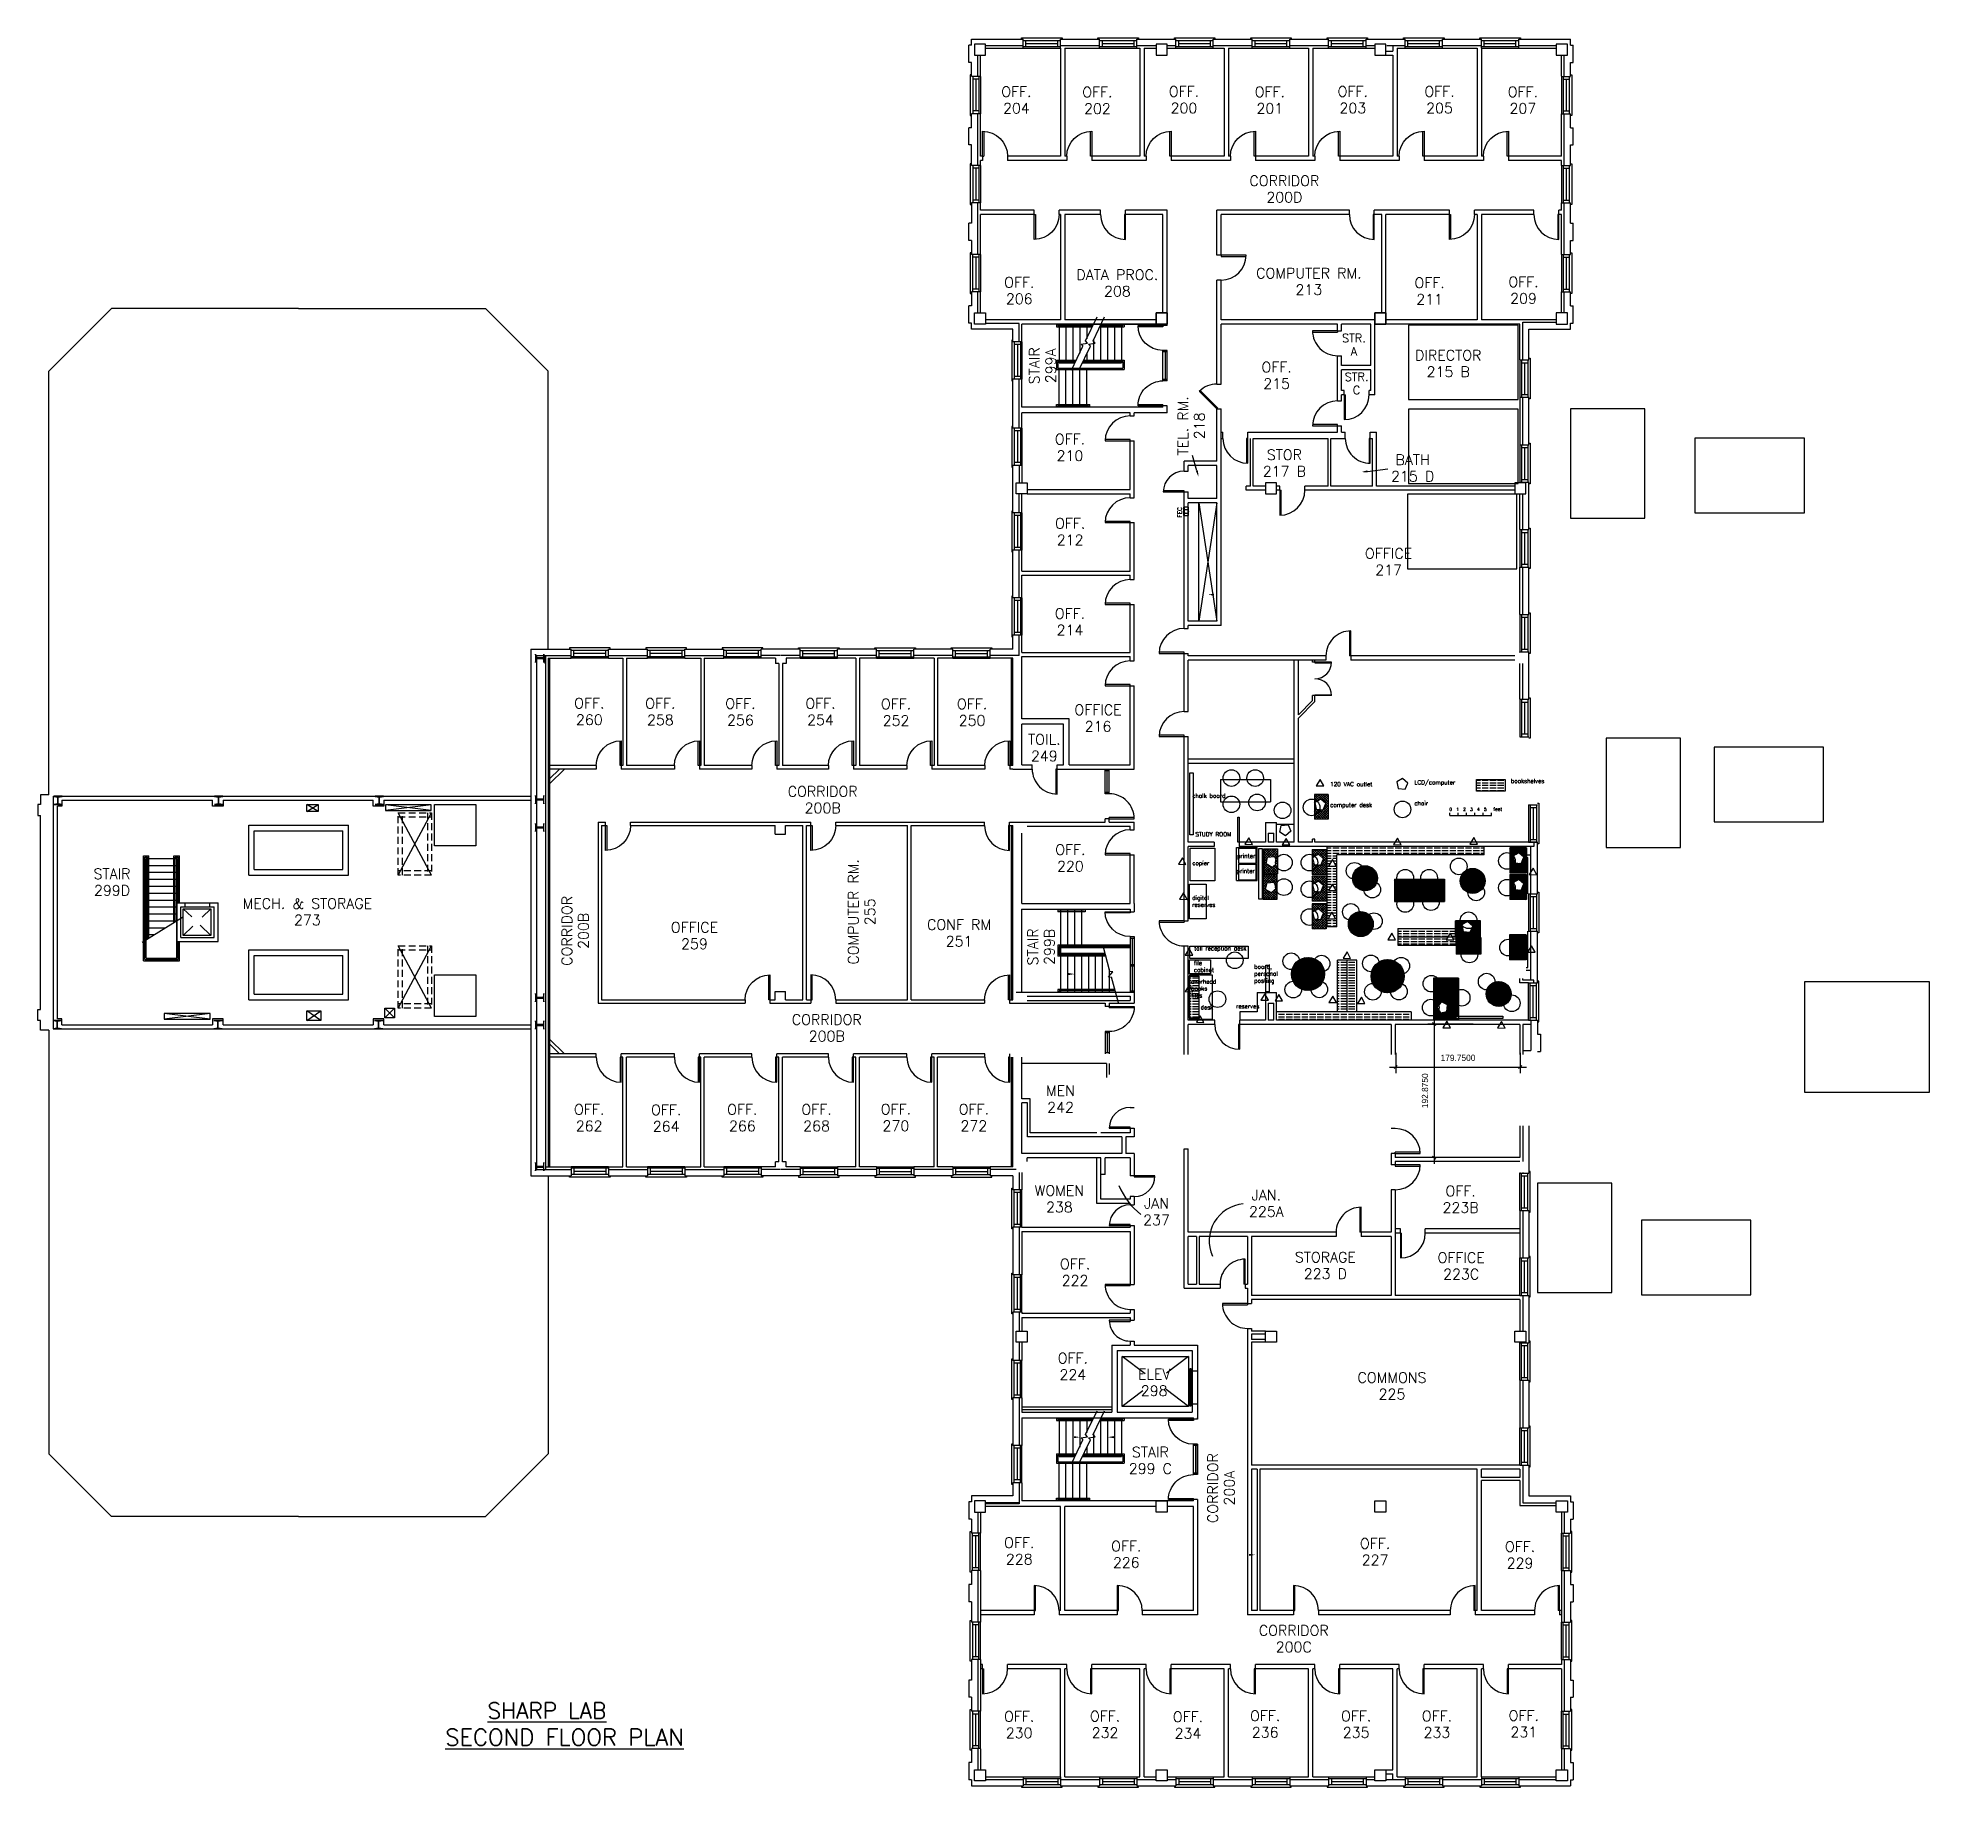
# Model space of a CAD drawing. Extents: x 481 to 3212, y 95 to 2621.
import ezdxf
from ezdxf.enums import TextEntityAlignment as Align

# ---------------------------------------------------------------- set-up
doc = ezdxf.new("R2010")
doc.units = 0
doc.header["$LTSCALE"] = 40
doc.header["$MEASUREMENT"] = 0
doc.linetypes.add('HIDDEN', pattern=[0.375, 0.25, -0.125])
doc.layers.get('0').update_dxf_attribs({"linetype": 'CONTINUOUS'})
doc.layers.get('Defpoints').update_dxf_attribs({"linetype": 'CONTINUOUS'})
for name, color, linetype in [('A-AREA-IDEN', 3, 'CONTINUOUS'), ('A-DOOR', 7, 'CONTINUOUS'), ('A-FLOR-ELTR', 7, 'CONTINUOUS'), ('A-FLOR-IDEN', 7, 'CONTINUOUS'), ('A-FLOR-STRS', 7, 'CONTINUOUS'), ('A-GLAZ', 5, 'CONTINUOUS'), ('A-STRS-RAIL', 7, 'CONTINUOUS'), ('A-WALL', 5, 'CONTINUOUS'), ('S-COLS', 3, 'CONTINUOUS')]:
    doc.layers.add(name, color=color, linetype=linetype)
doc.styles.add('SIMPLEX', font='simplex', dxfattribs={"height": 23})
doc.dimstyles.get("Standard").update_dxf_attribs({"dimtxt": 0.18, "dimasz": 0.18, "dimexe": 0.18, "dimexo": 0.0625, "dimgap": 0.09, "dimtad": 0, "dimtih": 1, "dimtoh": 1, "dimdec": 4, "dimzin": 0, "dimdsep": 46, "dimtxsty": 'Standard', "dimcen": 0.09, "dimadec": 0, "dimazin": 0, "dimtfac": 1, "dimtdec": 4, "dimtofl": 0, "dimtmove": 0, "dimatfit": 3, "dimfxl": 0, "dimtolj": 1, "dimtzin": 0, "dimarcsym": 0})

msp = doc.modelspace()

# ---------------------------------------------------------------- texts
at = {"attachment_point": 1, "style": 'SIMPLEX'}
for s, insert, char_height, width in [('chalk board', (2148.27863, 1529.5265), 6, 52.46875), ('120 VAC outlet\\P\\P\\Pcomputer desk', (2347.33585, 1546.27528), 6, 191.953125), ('LCD/computer\\P\\P\\Pchair', (2468.96459, 1548.75512), 6, 191.953125), ('bookshelves', (2608.32173, 1550.82091), 6, 60.453125), ('0  1  2  3  4  5  {\\H1.111x; feet}', (2519.30366, 1509.60527), 4.5, 105.140625), ('STUDY ROOM', (2152.7226, 1473.9671), 6, 74.53125), ('copier', (2148.27863, 1432.27779), 6, 52.46875), ('printer', (2212.24506, 1420.93159), 6, 37.8125), ('printer', (2212.9973, 1442.55246), 6, 37.8125), ('digital reserves', (2148.16289, 1382.15667), 6, 49.375), ('file cabinet', (2150.6233, 1288.04511), 6, 37.890625), ('tall reception desk', (2150.92648, 1309.24713), 6, 71.546875), ('overhead books files', (2146.57503, 1261.25271), 6, 46.296875), ('board, personal posting', (2237.71902, 1282.66595), 6, 27.78125), ('desk', (2160.32495, 1224.13616), 6, 42.75), ('reserves', (2211.48676, 1225.62693), 6, 36.265625)]:
    msp.add_mtext(s, dxfattribs=dict(at, insert=insert, char_height=char_height, width=width))
at = {"layer": 'A-FLOR-IDEN', "style": 'SIMPLEX'}
for s, height, p in [('%%uSHARP LAB', 23, (1130.73107, 194.30998)), ('%%uSECOND FLOOR PLAN', 24, (1069.6602, 155.33288))]:
    msp.add_text(s, height=height, dxfattribs=at).set_placement(p)
at = {"layer": 'A-WALL', "style": 'SIMPLEX'}
msp.add_text('FEC', height=6, rotation=90, dxfattribs=at).set_placement((2133.05036, 1928.17014))

# ---------------------------------------------------------------- blocks, each defined once
blk = doc.blocks.new('Q')
at = {"layer": 'A-STRS-RAIL', "style": 'SIMPLEX'}
for tag, p in [('ROOM', (2, 4)), ('NUMBER', (2, -15.1))]:
    blk.add_attdef(tag, text='', height=12, dxfattribs=at).set_placement(p, align=Align.CENTER)
blk = doc.blocks.new('AD03A', base_point=(6.133, 5.024))
for p, q in [((6.133, 6.024), (6.133, 5.024)), ((6.182, 5.024), (6.182, 6.022)), ((6.133, 5.024), (6.182, 5.024))]:
    blk.add_line(p, q)
blk.add_arc((6.133, 5.024), 1, 0, 90)
blk = doc.blocks.new('AD081', base_point=(976.415, 314.205))
for p, q in [((976.353, 314.849), (976.314, 314.205)), ((976.353, 314.849), (976.477, 313.561)), ((975.415, 314.205), (976.314, 314.205)), ((976.477, 313.561), (976.516, 314.205)), ((976.516, 314.205), (977.415, 314.205))]:
    blk.add_line(p, q)
blk = doc.blocks.new('WDO')
at = {"layer": 'A-GLAZ'}
for p, q in [((2696.3, 464.4), (2694.4, 464.4)), ((2696.3, 405.8), (2696.3, 464.4)), ((2681.4, 408.1), (2681.4, 462.1)), ((2683.6, 408.1), (2683.6, 462.1)), ((2683.6, 458.1), (2692.6, 458.1)), ((2688.1, 412.1), (2688.1, 458.1)), ((2692.6, 408.1), (2692.6, 462.1)), ((2683.6, 412.1), (2692.6, 412.1)), ((2694.4, 405.8), (2696.3, 405.8))]:
    blk.add_line(p, q, dxfattribs=at)
at = {"layer": 'A-WALL'}
for p, q in [((2681.4, 462.1), (2694.4, 462.1)), ((2681.4, 408.1), (2694.4, 408.1))]:
    blk.add_line(p, q, dxfattribs=at)
blk = doc.blocks.new('AD05A', base_point=(203.035, 424.492))
for p, q in [((203.035, 424.492), (203.084, 424.492)), ((203.035, 424.492), (203.035, 423.492)), ((203.084, 423.493), (203.084, 424.492))]:
    blk.add_line(p, q)
blk.add_arc((203.035, 424.492), 1, 270, 0)
blk = doc.blocks.new('AD04A', base_point=(489.66, 570.31))
for p, q in [((488.66, 571.31), (488.66, 570.31)), ((488.71, 570.31), (488.71, 571.31)), ((490.62, 570.31), (490.62, 571.31)), ((490.66, 571.31), (490.66, 570.31)), ((488.66, 570.31), (488.71, 570.31)), ((490.66, 570.31), (490.62, 570.31))]:
    blk.add_line(p, q)
for centre, start, end in [((488.66, 570.31), 0, 90), ((490.66, 570.31), 90, 180)]:
    blk.add_arc(centre, 1, start, end)
blk = doc.blocks.new('AD03B', base_point=(489.664, 570.31))
for p, q in [((490.371, 571.017), (489.664, 570.31)), ((489.699, 570.276), (490.405, 570.982)), ((489.664, 570.31), (489.699, 570.276))]:
    blk.add_line(p, q)
blk.add_arc((489.664, 570.31), 1, 0, 45)
blk = doc.blocks.new('FEC', base_point=(90.3, 185))
at = {"layer": 'A-WALL'}
for p, q in [((91, 191), (84, 191)), ((84, 191), (84, 179)), ((84, 179), (91, 179)), ((90.3, 179), (90.3, 191)), ((91, 179), (91, 191))]:
    blk.add_line(p, q, dxfattribs=at)
blk.add_circle((87, 185), 3, dxfattribs=at)
blk = doc.blocks.new('*D15')
at = {"color": 0, "lineweight": -2}
for p, q in [((2497.5, 1206), (2497.5, 995.1)), ((2553.6, 1197), (2488.5, 1197)), ((2499.7, 1194.8), (2495.2, 1199.2)), ((2553.6, 1004.1), (2488.5, 1004.1)), ((2499.7, 1001.9), (2495.2, 1006.3))]:
    blk.add_line(p, q, dxfattribs=at)
at = {"layer": 'Defpoints', "color": 0}
for p in [(2559.6, 1197), (2497.5, 1004.1), (2559.6, 1004.1)]:
    blk.add_point(p, dxfattribs=at)
at = {"color": 0, "insert": (2484.3, 1100.6), "char_height": 9, "attachment_point": 5, "rotation": 90}
blk.add_mtext('\\A1;192.8750', dxfattribs=at)
blk = doc.blocks.new('*D16')
at = {"color": 0, "lineweight": -2}
for p, q in [((2442, 1155.5), (2442, 1125.9)), ((2621.7, 1155.5), (2621.7, 1125.9)), ((2433, 1134.9), (2630.7, 1134.9)), ((2439.7, 1132.7), (2444.2, 1137.2)), ((2619.5, 1132.7), (2624, 1137.2))]:
    blk.add_line(p, q, dxfattribs=at)
at = {"layer": 'Defpoints', "color": 0}
for p in [(2442, 1161.5), (2621.7, 1161.5), (2621.7, 1134.9)]:
    blk.add_point(p, dxfattribs=at)
at = {"color": 0, "insert": (2531.9, 1148.1), "char_height": 9, "attachment_point": 5}
blk.add_mtext('\\A1;179.7500', dxfattribs=at)

# ---------------------------------------------------------------- dimensions: what is measured, and where the dimension line sits
dim = msp.add_linear_dim(base=(2497.46407, 1004.10123), p1=(2559.5969, 1196.99923), p2=(2559.5969, 1004.10123), angle=90, dimstyle='Standard', override={"dimscale": 96, "dimtxt": 0.09375, "dimasz": 0.09375, "dimexe": 0.09375, "dimtad": 1, "dimtih": 0, "dimtoh": 0, "dimrnd": 0.125, "dimzin": 1, "dimtsz": 0.0234, "dimdle": 0.09375})
dim.commit()
dim.dimension.update_dxf_attribs({"geometry": '*D15', "text_midpoint": (2484.32407, 1100.55023)})
dim = msp.add_linear_dim(base=(2621.72973, 1134.91711), p1=(2441.98833, 1161.52373), p2=(2621.72973, 1161.52373), dimstyle='Standard', override={"dimscale": 96, "dimtxt": 0.09375, "dimasz": 0.09375, "dimexe": 0.09375, "dimtad": 1, "dimtih": 0, "dimtoh": 0, "dimrnd": 0.125, "dimzin": 1, "dimtsz": 0.0234, "dimdle": 0.09375})
dim.commit()
dim.dimension.update_dxf_attribs({"geometry": '*D16', "text_midpoint": (2531.85903, 1148.05711)})

# ---------------------------------------------------------------- hatches: boundary and pattern name
h = msp.add_hatch()
h.set_pattern_fill('ACAD_ISO02W100', color=256, scale=0.75, style=0)
h.set_pattern_definition([(0, (57.8793, 371.5524), (0, 3.75), [9, -2.25])])
h.paths.add_polyline_path([(2558.78686, 1549.98214), (2558.78686, 1533.20674), (2599.92599, 1533.20674), (2599.92599, 1549.98214)])
h = msp.add_hatch()
h.set_pattern_fill('ANSI37', color=256, scale=20, style=0)
h.set_pattern_definition([(45, (57.8793, 371.5524), (-1.767767, 1.767767), []), (135, (57.8793, 371.5524), (-1.767767, -1.767767), [])])
h.paths.add_polyline_path([(2332.16101, 1506.60374), (2327.33705, 1507.06677), (2325.21202, 1516.63859), (2328.58447, 1518.62648, 0.0970303606), (2324.62284, 1520.99177), (2324.62284, 1498.40428, 0.2460947664)], flags=16)
h.paths.add_polyline_path([(2344.62284, 1492.527), (2344.62284, 1528.527), (2324.62284, 1528.527), (2324.62284, 1520.99177, -0.0970303606), (2328.58447, 1518.62648), (2333.65869, 1521.61747), (2341.00405, 1515.12277), (2337.09707, 1506.12994), (2332.16101, 1506.60374, -0.2460947664), (2324.62284, 1498.40428), (2324.62284, 1492.527)])
h = msp.add_hatch()
h.set_pattern_fill('ACAD_ISO02W100', color=256, scale=0.75, style=0)
h.set_pattern_definition([(0, (0, 0), (0, 3.75), [9, -2.25])])
h.paths.add_polyline_path([(2569.47971, 1453.21574), (2343.10817, 1453.21574), (2343.10817, 1337.25277), (2357.10817, 1337.25277), (2357.10817, 1441.21574), (2569.47971, 1441.21574)])
h.paths.add_polyline_path([(2355.93714, 1424.85188), (2345.12717, 1425.02916), (2350.68568, 1434.30223)], flags=16)
h.paths.add_polyline_path([(2350.53968, 1399.0982), (2355.79113, 1389.64785), (2344.98116, 1389.82513)], flags=16)
h.paths.add_polyline_path([(2349.85827, 1358.25374), (2355.10973, 1348.80339), (2344.29976, 1348.98067)], flags=16)
h.paths.add_polyline_path([(2520.57213, 1327.91214), (2523.46131, 1322.71286), (2528.54176, 1322.71286), (2528.54176, 1334.71286), (2444.95452, 1334.71286), (2444.95452, 1322.71286), (2517.45555, 1322.71286)])
h.paths.add_polyline_path([(2528.95452, 1321.75326), (2528.54176, 1321.75326), (2528.54176, 1322.71286), (2523.46131, 1322.71286), (2525.82359, 1318.46179), (2515.01361, 1318.63907), (2517.45555, 1322.71286), (2444.95452, 1322.71286), (2444.95452, 1310.71286), (2528.95452, 1310.71286)])
h.paths.add_polyline_path([(2371.84971, 1289.25277), (2357.84971, 1289.25277), (2357.84971, 1214.46574), (2371.84971, 1214.46574)])
h.paths.add_polyline_path([(2385.84971, 1289.25277), (2371.84971, 1289.25277), (2371.84971, 1214.46574), (2385.84971, 1214.46574)])
h.paths.add_polyline_path([(2464.21887, 1214.46574), (2269.89123, 1214.46574), (2269.89123, 1202.46574), (2464.21887, 1202.46574)])
h.paths.add_polyline_path([(2157.89954, 1265.93443), (2144.25661, 1265.93443), (2144.25661, 1252.03913), (2148.93735, 1243.6158), (2144.25661, 1243.69257), (2144.25661, 1205.35723), (2157.75244, 1205.35723), (2157.89954, 1205.60264)])
h.paths.add_polyline_path([(2145.07503, 1262.75271), (2186.36074, 1262.75271), (2186.36074, 1233.75271), (2145.07503, 1233.75271)], flags=9)
h = msp.add_hatch()
h.set_pattern_fill('ANSI37', color=256, scale=20, style=0)
h.paths.add_polyline_path([(2341.35233, 1448.86236), (2321.35233, 1448.86236), (2321.35233, 1441.32714, -0.0970303606), (2325.31396, 1438.96184), (2330.38818, 1441.95284), (2337.73354, 1435.45813), (2333.82656, 1426.46531), (2328.8905, 1426.9391, -0.2460947664), (2321.35233, 1418.73965), (2321.35233, 1412.86236), (2341.35233, 1412.86236)])
h.paths.add_polyline_path([(2328.8905, 1426.9391), (2324.06654, 1427.40214), (2321.94151, 1436.97396), (2325.31396, 1438.96184, 0.0970303606), (2321.35233, 1441.32714), (2321.35233, 1418.73965, 0.2460947664)], flags=16)
h.paths.add_polyline_path([(2341.35233, 1410.32248), (2321.35233, 1410.32248), (2321.35233, 1402.78725, -0.0970303606), (2325.31396, 1400.42195), (2330.38818, 1403.41295), (2337.73354, 1396.91825), (2333.82656, 1387.92542), (2328.8905, 1388.39921, -0.2460947664), (2321.35233, 1380.19976), (2321.35233, 1374.32248), (2341.35233, 1374.32248)])
h.paths.add_polyline_path([(2328.8905, 1388.39921), (2324.06654, 1388.86225), (2321.94151, 1398.43407), (2325.31396, 1400.42195, 0.0970303606), (2321.35233, 1402.78725), (2321.35233, 1380.19976, 0.2460947664)], flags=16)
h.paths.add_polyline_path([(2328.8905, 1348.31774), (2324.06654, 1348.78077), (2321.94151, 1358.35259), (2325.31396, 1360.34048, 0.0970303606), (2321.35233, 1362.70577), (2321.35233, 1340.11828, 0.2460947664)], flags=16)
h.paths.add_polyline_path([(2341.35233, 1370.241), (2321.35233, 1370.241), (2321.35233, 1362.70577, -0.0970303606), (2325.31396, 1360.34048), (2330.38818, 1363.33147), (2337.73354, 1356.83677), (2333.82656, 1347.84394), (2328.8905, 1348.31774, -0.2460947664), (2321.35233, 1340.11828), (2321.35233, 1334.241), (2341.35233, 1334.241)])
h.paths.add_polyline_path([(2270.37091, 1388.32506, -0.0776483289), (2268.94577, 1391.74477), (2262.64248, 1386.17146), (2254.19581, 1391.15034), (2256.32085, 1400.72216), (2266.08086, 1401.65899), (2268.65608, 1395.73154, -0.1142546878), (2270.37091, 1400.86631), (2270.37091, 1412.65974), (2250.37091, 1412.65974), (2250.37091, 1376.65974), (2270.37091, 1376.65974)])
h.paths.add_polyline_path([(2271.14245, 1422.66906, -0.1217266807), (2268.79224, 1427.92511), (2263.41403, 1423.16975), (2254.96736, 1428.14863), (2257.09239, 1437.72045), (2266.8524, 1438.65728), (2269.10194, 1433.47944, -0.0935513958), (2271.14245, 1437.43573), (2271.14245, 1449.65802), (2251.14245, 1449.65802), (2251.14245, 1413.65802), (2271.14245, 1413.65802)])
h = msp.add_hatch()
h.set_pattern_fill('ANSI31', color=256, scale=10, style=0)
h.paths.add_polyline_path([(2512.31354, 1405.99722), (2502.01323, 1405.99722, -0.8326780372), (2478.41002, 1405.99722), (2467.63473, 1405.99722, -0.8326780372), (2444.03153, 1405.99722), (2440.31354, 1405.99722), (2440.31354, 1373.99722), (2444.44663, 1373.99722, -0.721219549), (2467.21963, 1373.99722), (2480.97409, 1373.99722, -0.9139889733), (2504.87736, 1373.99722), (2512.31354, 1373.99722)])
h.paths.add_polyline_path([(2467.63473, 1405.99722), (2444.03153, 1405.99722, 0.8326780372)], flags=16)
h.paths.add_polyline_path([(2502.01323, 1405.99722), (2478.41002, 1405.99722, 0.8326780372)], flags=16)
h.paths.add_polyline_path([(2444.44663, 1373.99722), (2467.21963, 1373.99722, 0.721219549)], flags=16)
h.paths.add_polyline_path([(2480.97409, 1373.99722), (2504.87736, 1373.99722, 0.9139889733)], flags=16)
h.paths.add_polyline_path([(2414.59315, 1401.0905, 0.5902740747), (2396.19704, 1390.93718, 0.0292021738), (2396.27876, 1389.53906, 0.3343567223)])
h.paths.add_polyline_path([(2415.76447, 1407.47764, 0.5026208606), (2392.57988, 1424.71481, -0.1465920336), (2394.55696, 1418.11624, -0.4840068101), (2379.79449, 1406.43854, 0.3736661494), (2396.27876, 1389.53906, -0.0292021738), (2396.19704, 1390.93718, -0.5902740747), (2414.59315, 1401.0905, 0.0909355161)])
h.paths.add_polyline_path([(2394.55696, 1418.11624, 0.1465920336), (2392.57988, 1424.71481, 0.3310077428), (2379.76447, 1407.47764, 0.0144409953), (2379.79449, 1406.43854, 0.4840068101)])
h.paths.add_polyline_path([(2389.1562, 1358.76482, 0.0053805881), (2389.15342, 1359.02307, 0.2830792754), (2374.57186, 1347.04641, 0.4793169047)], flags=16)
h.paths.add_polyline_path([(2398.51164, 1345.46011, -0.2324853978), (2403.1819, 1354.96142, 0.2119546892), (2389.15342, 1359.02307, -0.4859507632), (2374.57186, 1347.04641, 0.083051305), (2373.59218, 1341.18904, 0.8063495899), (2407.97458, 1333.73138, -0.3531088935)])
h.paths.add_polyline_path([(2403.1819, 1354.96142, 0.2324853978), (2398.51164, 1345.46011, 0.3531088935), (2407.97458, 1333.73138, 0.1072053888), (2409.59218, 1341.18904, 0.2213227212)])
h.paths.add_polyline_path([(2418.07599, 1284.44645, 0.0454768734), (2417.87827, 1286.61584, 0.1912176984), (2407.1868, 1272.49797, 0.3873157648)], flags=16)
h.paths.add_polyline_path([(2437.89616, 1281.0485, -0.1556694766), (2440.11375, 1287.99864, 0.2461250736), (2417.87827, 1286.61584, -0.0454768734), (2418.07599, 1284.44645, -0.3873157648), (2407.1868, 1272.49797, 0.0676738167), (2406.31549, 1266.08987, 0.1141402279), (2408.75294, 1255.55154, -0.4110237435), (2421.02255, 1243.96203, 0.1468011879), (2434.74061, 1242.50135, -0.0285504199), (2434.66249, 1243.86842, -0.5421767116), (2451.51692, 1254.84269, 0.1225435089), (2454.31549, 1266.08987, 0.0386415109), (2454.02965, 1269.78288, -0.5213919625)])
h.paths.add_polyline_path([(2408.75294, 1255.55154, 0.1816089184), (2421.02255, 1243.96203, 0.4110237435)], flags=16)
h.paths.add_polyline_path([(2451.51692, 1254.84269, 0.5421767116), (2434.66249, 1243.86842, 0.0285504199), (2434.74061, 1242.50135, 0.2282474022)], flags=16)
h.paths.add_polyline_path([(2440.11375, 1287.99864, 0.1556694766), (2437.89616, 1281.0485, 0.5213919625), (2454.02965, 1269.78288, 0.2542128611)], flags=16)
h.paths.add_polyline_path([(2339.07072, 1272.86607, -0.5213919625), (2322.93723, 1284.13169, -0.1556694766), (2325.15482, 1291.08183, 0.2461250736), (2302.91934, 1289.69904, -0.0454768734), (2303.11706, 1287.52964, -0.3873157648), (2292.22787, 1275.58117, 0.0676738167), (2291.35656, 1269.17306, 0.1141402279), (2293.79401, 1258.63473, -0.4110237435), (2306.06362, 1247.04522, 0.1468011879), (2319.78168, 1245.58454, -0.0285504199), (2319.70356, 1246.95162, -0.5421767116), (2336.55799, 1257.92588, 0.1225435089), (2339.35656, 1269.17306, 0.0386415109)])
h.paths.add_polyline_path([(2325.15482, 1291.08183, 0.1556694766), (2322.93723, 1284.13169, 0.5213919625), (2339.07072, 1272.86607, 0.2542128611)], flags=16)
h.paths.add_polyline_path([(2336.55799, 1257.92588, 0.5421767116), (2319.70356, 1246.95162, 0.0285504199), (2319.78168, 1245.58454, 0.2282474022)], flags=16)
h.paths.add_polyline_path([(2293.79401, 1258.63473, 0.1816089184), (2306.06362, 1247.04522, 0.4110237435)], flags=16)
h.paths.add_polyline_path([(2303.11706, 1287.52964, 0.0454768734), (2302.91934, 1289.69904, 0.1912176984), (2292.22787, 1275.58117, 0.3873157648)], flags=16)
h.paths.add_polyline_path([(2532.64676, 1245.92167), (2532.64676, 1263.19785), (2502.39422, 1263.19785, -0.1844136879), (2505.4478, 1255.20025, -0.3372131271), (2496.64676, 1243.6345), (2496.64676, 1231.96731, -0.2329670991), (2504.02757, 1224.34978), (2507.97148, 1228.81025), (2516.96431, 1224.90326), (2516.02748, 1215.14325), (2506.45566, 1213.01822), (2504.0588, 1217.08448, -0.2352340004), (2496.64676, 1209.36863), (2496.64676, 1203.19785), (2532.64676, 1203.19785), (2532.64676, 1204.77355), (2529.06572, 1204.77355), (2529.06572, 1208.13933), (2532.64676, 1208.13933), (2532.64676, 1223.73795, -0.303662652), (2525.22613, 1234.82981, -0.303662652)])
h.paths.add_polyline_path([(2505.4478, 1255.20025, 0.1844136879), (2502.39422, 1263.19785), (2496.64676, 1263.19785), (2496.64676, 1243.6345, 0.3372131271)], flags=16)
h.paths.add_polyline_path([(2501.47678, 1221.46489), (2504.02757, 1224.34978, 0.2329670991), (2496.64676, 1231.96731), (2496.64676, 1209.36863, 0.2352340004), (2504.0588, 1217.08448)], flags=17)
h.paths.add_polyline_path([(2532.64676, 1245.92167, 0.303662652), (2525.22613, 1234.82981, 0.303662652), (2532.64676, 1223.73795)], flags=16)
h.paths.add_polyline_path([(2536.37369, 1297.78003), (2560.36024, 1297.78003, 0.9670682694)], flags=16)
h.paths.add_polyline_path([(2565.09698, 1321.78003), (2564.54176, 1321.78003), (2564.54176, 1321.75326), (2529.09698, 1321.75326), (2529.09698, 1297.78003), (2536.37369, 1297.78003, -0.9670682694), (2560.36024, 1297.78003), (2565.09698, 1297.78003)])
h.paths.add_polyline_path([(2564.54176, 1345.75326), (2559.21832, 1345.75326, -0.2772456091), (2552.03102, 1335.70038), (2549.30454, 1329.42478), (2539.54453, 1330.36161), (2537.45081, 1339.79238, -0.1344463917), (2535.29467, 1345.75326), (2528.54176, 1345.75326), (2528.54176, 1334.71286), (2528.95452, 1334.71286), (2528.95452, 1321.78003), (2564.54176, 1321.78003)])
h.paths.add_polyline_path([(2559.21832, 1345.75326), (2535.29467, 1345.75326, 0.1315245951), (2537.37202, 1339.90545), (2545.86617, 1344.91231), (2553.21153, 1338.41761), (2552.03102, 1335.70038, 0.2772456091)], flags=16)
h.paths.add_polyline_path([(2543.68337, 1418.96605, -0.1639383539), (2538.15883, 1413.65546, 0.1487418974), (2535.10937, 1403.63144, 0.3027601955), (2546.18536, 1387.01644, -0.7363056614), (2568.11159, 1393.6849, 0.1474200034), (2571.10937, 1403.63144, 0.586570666)])
h.paths.add_polyline_path([(2568.11159, 1393.6849, 0.7363056614), (2546.18536, 1387.01644, 0.3594236179)])
h.paths.add_polyline_path([(2630.67853, 1412.63487), (2606.67853, 1412.63487), (2606.67853, 1405.09964, -0.1410648092), (2612.06223, 1401.21479), (2619.71438, 1405.72534), (2627.05975, 1399.23064), (2623.15276, 1390.23781), (2614.31033, 1391.08656, -0.2546513973), (2606.67853, 1382.51215), (2606.67853, 1376.63487), (2630.67853, 1376.63487)])
h.paths.add_polyline_path([(2611.26771, 1400.74646), (2612.06223, 1401.21479, 0.1410648092), (2606.67853, 1405.09964), (2606.67853, 1382.51215, 0.2546513973), (2614.31033, 1391.08656), (2613.39275, 1391.17464)])
h.paths.add_polyline_path([(2614.31033, 1429.62645), (2613.39275, 1429.71453), (2611.26771, 1439.28635), (2612.06223, 1439.75467, 0.1410648092), (2606.67853, 1443.63953), (2606.67853, 1421.05204, 0.2546513973)], flags=16)
h.paths.add_polyline_path([(2630.67853, 1451.17475), (2606.67853, 1451.17475), (2606.67853, 1443.63953, -0.1410648092), (2612.06223, 1439.75467), (2619.71438, 1444.26523), (2627.05975, 1437.77052), (2623.15276, 1428.7777), (2614.31033, 1429.62645, -0.2546513973), (2606.67853, 1421.05204), (2606.67853, 1415.17475), (2630.67853, 1415.17475)])
h.paths.add_polyline_path([(2630.42693, 1325.86532), (2606.42693, 1325.86532), (2606.42693, 1319.11639, -0.3599653422), (2616.17599, 1307.32939, -0.3599653422), (2606.42693, 1295.5424), (2606.42693, 1289.86532), (2630.42693, 1289.86532)])
h.paths.add_polyline_path([(2606.42693, 1319.11639), (2606.42693, 1295.5424, 0.3599653422), (2616.17599, 1307.32939, 0.3599653422)], flags=16)
h.paths.add_polyline_path([(2608.5338, 1238.84061, 0.0223290967), (2608.60552, 1240.4459, 0.5051742653), (2585.2807, 1257.64027, -0.3960700273), (2573.53292, 1246.14909, 0.0807749684), (2572.60552, 1240.4459, 0.5434822053), (2597.95351, 1224.01401, -0.0605457722), (2597.60416, 1226.88844, -0.3882890279)])
h.paths.add_polyline_path([(2585.2807, 1257.64027, 0.2415602557), (2573.53292, 1246.14909, 0.3960700273)], flags=16)
h.paths.add_polyline_path([(2608.5338, 1238.84061, 0.3882890279), (2597.60416, 1226.88844, 0.0605457722), (2597.95351, 1224.01401, 0.2716481918)], flags=16)

# ---------------------------------------------------------------- linework, layer by layer
for p, q in [((2269.89123, 1485.6699), (2295.39123, 1485.6699)), ((2520.23267, 1497.93049), (2520.23267, 1501.88455)), ((2520.23267, 1497.93049), (2580.23267, 1497.93049)), ((2532.23267, 1497.93049), (2532.23267, 1501.88455)), ((2544.23267, 1497.93049), (2544.23267, 1501.88455)), ((2556.23267, 1497.93049), (2556.23267, 1501.88455)), ((2568.23267, 1497.93049), (2568.23267, 1501.88455)), ((2580.23267, 1497.93049), (2580.23267, 1501.88455)), ((2212.13245, 1403.92201), (2212.13245, 1451.92201)), ((2212.13245, 1451.92201), (2242.13245, 1451.92201)), ((2242.13245, 1403.92201), (2242.13245, 1451.92201)), ((2569.47971, 1441.21574), (2569.47971, 1453.21574)), ((2212.13245, 1403.92201), (2242.13245, 1403.92201)), ((2357.10817, 1337.25277), (2343.10817, 1337.25277)), ((2444.95452, 1334.71286), (2444.95452, 1310.71286)), ((2528.95452, 1334.71286), (2528.95452, 1310.71286)), ((2385.84971, 1289.25277), (2357.84971, 1289.25277)), ((2241.89123, 1242.55166), (2254.69281, 1242.55166)), ((2216.72954, 1214.46574), (2216.72954, 1202.46574)), ((2464.21887, 1214.46574), (2464.21887, 1202.46574))]:
    msp.add_line(p, q)
for points in [[(2618.65545, 2098.45381), (2618.65545, 2205.95381), (2460.65545, 2205.95381), (2460.65545, 2098.45381)], [(2618.65545, 1977.30087), (2618.65545, 2084.80087), (2460.65545, 2084.80087), (2460.65545, 1977.30087)], [(2694.29091, 1927.14755), (2801.79091, 1927.14755), (2801.79091, 2085.14755), (2694.29091, 2085.14755)], [(3032.01425, 1935.0809), (3032.01425, 2042.5809), (2874.01425, 2042.5809), (2874.01425, 1935.0809)], [(2616.81831, 1854.31228), (2616.81831, 1961.81228), (2458.81831, 1961.81228), (2458.81831, 1854.31228)], [(2745.73112, 1451.71404), (2853.23112, 1451.71404), (2853.23112, 1609.71404), (2745.73112, 1609.71404)], [(3059.57151, 1489.0178), (3059.57151, 1596.5178), (2901.57151, 1596.5178), (2901.57151, 1489.0178)], [(2144.55697, 1559.57892), (2149.42406, 1559.57892), (2149.42406, 1470.1101), (2144.55697, 1470.1101)], [(2338.03361, 1540.64018), (2332.78216, 1550.09053), (2327.22364, 1540.81746)], [(2459.32316, 1544.88087), (2451.9778, 1551.37557), (2443.53113, 1546.39669), (2445.65617, 1536.82487), (2455.41618, 1535.88804)], [(2558.78686, 1549.98214), (2599.92599, 1549.98214), (2599.92599, 1533.20674), (2558.78686, 1533.20674)], [(2341.00405, 1515.12277), (2333.65869, 1521.61747), (2325.21202, 1516.63859), (2327.33705, 1507.06677), (2337.09707, 1506.12994)], [(2214.10443, 1495.42137), (2215.83385, 1495.42137), (2215.83385, 1459.45218), (2214.10443, 1459.45218)], [(2290.42965, 1475.32757), (2283.08429, 1468.83287), (2274.63762, 1473.81175), (2276.76265, 1483.38357), (2286.52266, 1484.3204)], [(2145.13462, 1450.69986), (2180.62531, 1450.69986), (2180.62531, 1403.6812), (2145.13462, 1403.6812)], [(2215.33121, 1450.85781), (2240.02037, 1450.85781), (2240.02037, 1428.50467), (2215.33121, 1428.50467)], [(2235.13581, 1456.26322), (2229.88435, 1465.71357), (2224.32584, 1456.4405)], [(2244.49888, 1450.53221), (2249.24383, 1450.53221), (2249.24383, 1377.05592), (2244.49888, 1377.05592)], [(2288.91722, 1455.4366), (2283.66576, 1464.88695), (2278.10725, 1455.61388)], [(2449.82125, 1455.72835), (2444.5698, 1465.1787), (2439.01128, 1455.90563)], [(2559.86631, 1456.55497), (2554.61485, 1466.00532), (2549.05633, 1456.73225)], [(2139.15667, 1427.33173), (2133.90521, 1436.78208), (2128.3467, 1427.50901)], [(2215.33121, 1427.83023), (2240.02037, 1427.83023), (2240.02037, 1404.7063), (2215.33121, 1404.7063)], [(2270.75939, 1429.66445), (2263.41403, 1423.16975), (2254.96736, 1428.14863), (2257.09239, 1437.72045), (2266.8524, 1438.65728)], [(2337.73354, 1435.45813), (2330.38818, 1441.95284), (2321.94151, 1436.97396), (2324.06654, 1427.40214), (2333.82656, 1426.46531)], [(2355.93714, 1424.85188), (2350.68568, 1434.30223), (2345.12717, 1425.02916)], [(2627.05975, 1437.77052), (2619.71438, 1444.26523), (2611.26771, 1439.28635), (2613.39275, 1429.71453), (2623.15276, 1428.7777)], [(2645.62456, 1412.45267), (2640.3731, 1421.90302), (2634.81459, 1412.62995)], [(2144.36309, 1399.05641), (2168.28072, 1399.05641), (2168.28072, 1348.95456), (2144.36309, 1348.95456)], [(2269.98785, 1392.66616), (2262.64248, 1386.17146), (2254.19581, 1391.15034), (2256.32085, 1400.72216), (2266.08086, 1401.65899)], [(2337.73354, 1396.91825), (2330.38818, 1403.41295), (2321.94151, 1398.43407), (2324.06654, 1388.86225), (2333.82656, 1387.92542)], [(2355.79113, 1389.64785), (2350.53968, 1399.0982), (2344.98116, 1389.82513)], [(2627.05975, 1399.23064), (2619.71438, 1405.72534), (2611.26771, 1400.74646), (2613.39275, 1391.17464), (2623.15276, 1390.23781)], [(2140.81148, 1376.90828), (2135.56002, 1386.35863), (2130.00151, 1377.08556)], [(2337.73354, 1356.83677), (2330.38818, 1363.33147), (2321.94151, 1358.35259), (2324.06654, 1348.78077), (2333.82656, 1347.84394)], [(2355.10973, 1348.80339), (2349.85827, 1358.25374), (2344.29976, 1348.98067)], [(2553.21153, 1338.41761), (2545.86617, 1344.91231), (2537.4195, 1339.93343), (2539.54453, 1330.36161), (2549.30454, 1329.42478)], [(2441.5472, 1318.46179), (2436.29574, 1327.91214), (2430.73722, 1318.63907)], [(2525.82359, 1318.46179), (2520.57213, 1327.91214), (2515.01361, 1318.63907)], [(2148.93735, 1296.31797), (2143.6859, 1305.76832), (2138.12738, 1296.49525)], [(2144.39028, 1289.5196), (2174.4802, 1289.5196), (2174.4802, 1269.47886), (2144.39028, 1269.47886)], [(2144.94868, 1309.50258), (2228.94868, 1309.50258), (2228.94868, 1291.50258), (2144.94868, 1291.50258)], [(2376.93028, 1291.76702), (2371.67883, 1301.21737), (2366.12031, 1291.9443)], [(2643.23969, 1300.5194), (2637.98823, 1309.96976), (2632.42971, 1300.69669)], [(2144.25661, 1203.8428), (2177.606, 1203.8428), (2177.606, 1267.44886), (2144.25661, 1267.44886)], [(2144.25661, 1265.93443), (2157.89954, 1265.93443), (2157.89954, 1205.35723), (2144.25661, 1205.35723)], [(2254.69281, 1281.89515), (2259.32203, 1281.89515), (2259.32203, 1243.35527), (2254.69281, 1243.35527)], [(3032.4773, 1258.24602), (3212.21871, 1258.24602), (3212.21871, 1098.24602), (3032.4773, 1098.24602)], [(2148.93735, 1243.6158), (2143.6859, 1253.06615), (2138.12738, 1243.79308)], [(2258.155, 1231.32694), (2252.90354, 1240.77729), (2247.34503, 1231.50422)], [(2278.49946, 1230.2572), (2273.248, 1239.70755), (2267.68949, 1230.43448)], [(2356.37128, 1227.8746), (2351.11982, 1237.32495), (2345.5613, 1228.05188)], [(2397.61545, 1226.4645), (2392.36399, 1235.91485), (2386.80548, 1226.64178)], [(2164.99877, 1199.23486), (2159.74732, 1208.68521), (2154.1888, 1199.41214)], [(2507.97148, 1228.81025), (2501.47678, 1221.46489), (2506.45566, 1213.01822), (2516.02748, 1215.14325), (2516.96431, 1224.90326)], [(2529.06572, 1208.13933), (2596.44578, 1208.13933), (2596.44578, 1204.77355), (2529.06572, 1204.77355)], [(2520.97477, 1191.45496), (2515.72331, 1200.90532), (2510.1648, 1191.63225)], [(2599.87386, 1191.21184), (2594.6224, 1200.66219), (2589.06389, 1191.38912)], [(2646.525, 809.23633), (2754.025, 809.23633), (2754.025, 967.23633), (2646.525, 967.23633)], [(2954.85395, 806.15578), (2954.85395, 913.65578), (2796.85395, 913.65578), (2796.85395, 806.15578)]]:
    msp.add_lwpolyline(points, close=True)
for centre, radius in [((2204.69096, 1552.09839), 12), ((2239.06946, 1552.09839), 12), ((2204.69096, 1514.13749), 12), ((2241.78356, 1516.84899), 12), ((2278.65535, 1505.45922), 12), ((2320.56682, 1509.69803), 12), ((2451.80451, 1506.83107), 12), ((2280.60218, 1430.0524), 12), ((2317.29631, 1430.03339), 12), ((2382.55696, 1418.11624), 12), ((2397.76447, 1407.47764), 18), ((2455.83313, 1408.17029), 12), ((2490.21163, 1408.17029), 12), ((2533.0403, 1424.50906), 12), ((2553.10937, 1403.63144), 18), ((2602.62251, 1432.34578), 12), ((2280.6022, 1394.59569), 12), ((2317.29631, 1391.49351), 12), ((2408.19704, 1390.93718), 12), ((2558.18513, 1386.9421), 12), ((2602.62251, 1393.8059), 12), ((2377.1562, 1358.76482), 12), ((2455.83313, 1370.20939), 12), ((2492.92573, 1372.92088), 12), ((2317.29631, 1351.41203), 12), ((2391.59218, 1341.18904), 18), ((2410.51164, 1345.46011), 12), ((2547.2565, 1346.70965), 12), ((2604.17599, 1307.32939), 12), ((2209.60883, 1289.01569), 12), ((2291.11706, 1287.52964), 12), ((2315.35656, 1269.17306), 24), ((2334.93723, 1284.13169), 12), ((2406.07599, 1284.44645), 12), ((2430.31549, 1266.08987), 24), ((2449.89616, 1281.0485), 12), ((2548.36696, 1297.37835), 12), ((2294.07053, 1246.63792), 12), ((2331.70356, 1246.95162), 12), ((2493.4478, 1255.20025), 12), ((2573.29139, 1258.14666), 12), ((2590.60552, 1240.4459), 18), ((2184.59134, 1232.81911), 12), ((2409.02946, 1243.55472), 12), ((2446.66249, 1243.86842), 12), ((2492.60635, 1220.66797), 12), ((2537.22613, 1234.82981), 12), ((2609.60416, 1226.88844), 12)]:
    msp.add_circle(centre, radius)
at = {"layer": 'A-AREA-IDEN'}
for p, q in [((2154.95997, 1995.50593), (2148.35421, 2017.58136)), ((2401.30648, 1994.84711), (2430.58475, 1998.3958))]:
    msp.add_line(p, q, dxfattribs=at)
for centre, radius, start, end in [((2140.10908, 1005.0794), 106.1685, 202.97623871, 231.51689732), ((2226.13159, 883.81134), 53.56777, 94.70771113, 204.11249898)]:
    msp.add_arc(centre, radius, start, end, dxfattribs=at)
for points in [[(2156.40817, 1995.89674), (2153.51178, 1995.11513), (2157.3048, 1986.81676)], [(2401.48697, 1993.35801), (2401.126, 1996.33621), (2392.37187, 1993.76418)]]:
    msp.add_solid(points, dxfattribs=at)
at = {"layer": 'A-DOOR', "color": 7}
for p, q in [((2105.89123, 2125.46574), (2105.89123, 2169.31192)), ((2111.89123, 2125.46574), (2111.89123, 2169.31192)), ((2022.39123, 1529.32512), (2022.39123, 1564.96574)), ((2028.39123, 1529.32512), (2028.39123, 1564.96574)), ((2022.39123, 1186.10635), (2022.39123, 1153.96574)), ((2028.39123, 1186.10635), (2028.39123, 1153.96574)), ((2149.89123, 546.46574), (2149.89123, 590.31192)), ((2155.89123, 546.46574), (2155.89123, 590.31192))]:
    msp.add_line(p, q, dxfattribs=at)
at = {"layer": 'A-DOOR'}
for p, q in [((2111.89123, 2169.31192), (2105.89123, 2169.31192)), ((2111.89123, 2167.31192), (2105.89123, 2167.31192)), ((2108.89123, 2167.31192), (2108.89123, 2127.46574)), ((2111.89123, 2127.46574), (2105.89123, 2127.46574)), ((2111.89123, 2125.46574), (2105.89123, 2125.46574)), ((2022.39123, 1562.96574), (2028.39123, 1562.96574)), ((2025.39123, 1531.32512), (2025.39123, 1562.96574)), ((2028.39123, 1531.32512), (2022.39123, 1531.32512)), ((2028.39123, 1529.32512), (2022.39123, 1529.32512)), ((2058.39123, 1323.15014), (2058.39123, 1242.96574)), ((2058.39123, 1323.15014), (2064.39123, 1323.15014)), ((2058.39123, 1321.15014), (2064.39123, 1321.15014)), ((2061.39123, 1321.15014), (2061.39123, 1283.05794)), ((2064.39123, 1323.15014), (2064.39123, 1242.96574)), ((2058.39123, 1283.05794), (2064.39123, 1283.05794)), ((2058.39123, 1281.05794), (2064.39123, 1281.05794)), ((2061.39123, 1281.05794), (2061.39123, 1244.94913)), ((2058.39123, 1244.94913), (2064.39123, 1244.94913)), ((2028.39123, 1186.10635), (2022.39123, 1186.10635)), ((2028.39123, 1184.10635), (2022.39123, 1184.10635)), ((2025.39123, 1184.10635), (2025.39123, 1155.96574)), ((2022.39123, 1155.96574), (2028.39123, 1155.96574)), ((2144.78246, 699), (2144.78246, 646)), ((2146.78246, 699), (2144.78246, 699)), ((2146.78246, 646), (2146.78246, 699)), ((2144.78246, 646), (2146.78246, 646)), ((2155.89123, 590.31192), (2149.89123, 590.31192)), ((2155.89123, 588.31192), (2149.89123, 588.31192)), ((2152.89123, 588.31192), (2152.89123, 548.46574)), ((2155.89123, 548.46574), (2149.89123, 548.46574)), ((2155.89123, 546.46574), (2149.89123, 546.46574))]:
    msp.add_line(p, q, dxfattribs=at)
at = {"layer": 'A-FLOR-ELTR'}
for p, q in [((691.37411, 1363.43443), (730.99213, 1363.43443)), ((703.6199, 1351.48593), (691.37411, 1363.43443)), ((691.37411, 1324.77824), (691.37411, 1363.43443)), ((691.37411, 1324.77824), (705.22755, 1338.29536)), ((730.99213, 1324.77824), (715.87572, 1339.52766)), ((718.59382, 1351.33713), (730.99213, 1363.43443)), ((730.99213, 1363.43443), (730.99213, 1324.77824)), ((730.99213, 1324.77824), (691.37411, 1324.77824)), ((2047, 717), (2143, 717)), ((2047, 645), (2047, 717)), ((2080.3681, 691.97392), (2047, 717)), ((2143, 717), (2110.94978, 692.96234)), ((2143, 717), (2143, 645)), ((2076.7277, 667.29577), (2047, 645)), ((2143, 645), (2110.52224, 669.35832)), ((2143, 645), (2047, 645))]:
    msp.add_line(p, q, dxfattribs=at)
at = {"layer": 'A-FLOR-STRS'}
for p, q in [((1955.84069, 2207.46574), (1955.84069, 2151.46574)), ((1965.84069, 2207.46574), (1965.84069, 2151.46574)), ((1975.84069, 2207.46574), (1975.84069, 2151.46574)), ((1985.84069, 2207.46574), (1985.84069, 2165.21605)), ((1995.84069, 2207.46574), (1995.84069, 2186.18036)), ((2005.84069, 2185.41027), (2005.84069, 2151.46574)), ((2015.84069, 2207.46574), (2015.84069, 2151.46574)), ((2025.84069, 2207.46574), (2025.84069, 2151.46574)), ((2035.84069, 2207.46574), (2035.84069, 2151.46574)), ((2045.84069, 2207.46574), (2045.84069, 2151.46574)), ((1995.84069, 2164.44596), (1995.84069, 2151.46574)), ((1955.84069, 2087.46574), (1955.84069, 2143.46574)), ((1965.84069, 2087.46574), (1965.84069, 2143.46574)), ((1975.84069, 2087.46574), (1975.84069, 2143.46574)), ((1985.84069, 2087.46574), (1985.84069, 2143.46574)), ((1995.84069, 2087.46574), (1995.84069, 2143.46574)), ((631.88537, 1315.29933), (690.38674, 1350.99336)), ((1958.21681, 1362.96574), (1958.21681, 1242.96574)), ((1968.21681, 1362.96574), (1968.21681, 1306.96574)), ((1978.21681, 1362.96574), (1978.21681, 1306.96574)), ((1988.21681, 1362.96574), (1988.21681, 1306.96574)), ((1968.21681, 1298.96574), (1968.21681, 1242.96574)), ((1978.21681, 1298.96574), (1978.21681, 1242.96574)), ((1988.21681, 1298.96574), (1988.21681, 1242.96574)), ((1998.21681, 1298.96574), (1998.21681, 1242.96574)), ((2008.21681, 1298.96574), (2008.21681, 1242.96574)), ((2018.21681, 1298.96574), (2018.21681, 1242.96574)), ((2028.21681, 1276.3836), (2028.21681, 1242.96574)), ((1955.84069, 628.46574), (1955.84069, 572.46574)), ((1965.84069, 628.46574), (1965.84069, 572.46574)), ((1975.84069, 628.46574), (1975.84069, 572.46574)), ((1985.84069, 628.46574), (1985.84069, 586.21605)), ((1995.84069, 628.46574), (1995.84069, 607.18036)), ((2015.84069, 628.46574), (2015.84069, 572.46574)), ((2025.84069, 628.46574), (2025.84069, 572.46574)), ((2035.84069, 628.46574), (2035.84069, 572.46574)), ((2045.84069, 628.46574), (2045.84069, 572.46574)), ((2005.84069, 606.41027), (2005.84069, 572.46574)), ((1995.84069, 585.44596), (1995.84069, 572.46574)), ((1955.84069, 508.46574), (1955.84069, 564.46574)), ((1965.84069, 508.46574), (1965.84069, 564.46574)), ((1975.84069, 508.46574), (1975.84069, 564.46574)), ((1985.84069, 508.46574), (1985.84069, 564.46574)), ((1995.84069, 508.46574), (1995.84069, 564.46574))]:
    msp.add_line(p, q, dxfattribs=at)
at = {"layer": 'A-FLOR-STRS', "color": 7, "linetype": 'Continuous'}
for p, q in [((637.89123, 1435.96574), (681.89123, 1435.96574)), ((637.89123, 1425.96574), (681.89123, 1425.96574)), ((637.89123, 1415.96574), (681.89123, 1415.96574)), ((637.89123, 1405.96574), (681.89123, 1405.96574)), ((637.89123, 1395.96574), (681.89123, 1395.96574)), ((637.89123, 1385.96574), (681.89123, 1385.96574)), ((637.89123, 1375.96574), (681.89123, 1375.96574)), ((637.89123, 1365.96574), (681.89123, 1365.96574)), ((637.89123, 1355.96574), (681.89123, 1355.96574)), ((637.89123, 1345.96574), (681.89123, 1345.96574)), ((637.89123, 1335.96574), (665.75695, 1335.96574))]:
    msp.add_line(p, q, dxfattribs=at)
at = {"layer": 'A-FLOR-STRS'}
for points in [[(1969.2809, 1270.58965), (1969.2809, 1267.58965), (1978.2809, 1269.08965)], [(1977.30324, 602.03024), (1977.30324, 599.03024), (1986.30324, 600.53024)], [(2035.15638, 599.03024), (2035.15638, 602.03024), (2026.15638, 600.53024)]]:
    msp.add_solid(points, dxfattribs=at)
at = {"layer": 'A-GLAZ'}
for p, q in [((1827.4404, 2310.16322), (1827.4404, 2251.51246)), ((1829.39123, 2310.16322), (1827.4404, 2310.16322)), ((1831.15995, 2307.84074), (1831.15995, 2253.84074)), ((1840.15995, 2303.84074), (1831.15995, 2303.84074)), ((1835.65995, 2303.84074), (1835.65995, 2257.84074)), ((1840.15995, 2307.84074), (1840.15995, 2253.84074)), ((1842.39123, 2307.84074), (1842.39123, 2253.84074)), ((2681.39123, 2307.84074), (2681.39123, 2253.84074)), ((2683.62251, 2307.84074), (2683.62251, 2253.84074)), ((2683.62251, 2303.84074), (2692.62251, 2303.84074)), ((2688.12251, 2303.84074), (2688.12251, 2257.84074)), ((2692.62251, 2307.84074), (2692.62251, 2253.84074)), ((2694.39123, 2310.16322), (2696.34206, 2310.16322)), ((2696.34206, 2310.16322), (2696.34206, 2251.51246)), ((1827.4404, 2251.51246), (1829.39123, 2251.51246)), ((1840.15995, 2257.84074), (1831.15995, 2257.84074)), ((2683.62251, 2257.84074), (2692.62251, 2257.84074)), ((2696.34206, 2251.51246), (2694.39123, 2251.51246)), ((1827.4404, 405.76825), (1827.4404, 464.41901)), ((1827.4404, 464.41901), (1829.39123, 464.41901)), ((2696.34206, 464.41901), (2694.39123, 464.41901)), ((2696.34206, 405.76825), (2696.34206, 464.41901)), ((1831.15995, 408.09074), (1831.15995, 462.09074)), ((1840.15995, 458.09074), (1831.15995, 458.09074)), ((1835.65995, 412.09074), (1835.65995, 458.09074)), ((1840.15995, 408.09074), (1840.15995, 462.09074)), ((1842.39123, 408.09074), (1842.39123, 462.09074)), ((2681.39123, 408.09074), (2681.39123, 462.09074)), ((2683.62251, 408.09074), (2683.62251, 462.09074)), ((2683.62251, 458.09074), (2692.62251, 458.09074)), ((2688.12251, 412.09074), (2688.12251, 458.09074)), ((2692.62251, 408.09074), (2692.62251, 462.09074)), ((1840.15995, 412.09074), (1831.15995, 412.09074)), ((2683.62251, 412.09074), (2692.62251, 412.09074)), ((1829.39123, 405.76825), (1827.4404, 405.76825)), ((2694.39123, 405.76825), (2696.34206, 405.76825))]:
    msp.add_line(p, q, dxfattribs=at)
at = {"layer": 'A-STRS-RAIL'}
for p, q in [((1952.07095, 2207.46574), (1952.07095, 2203.59649)), ((1952.07095, 2203.59649), (2004.1482, 2203.59649)), ((1954.07095, 2207.46574), (1954.07095, 2205.59649)), ((1954.07095, 2205.59649), (2005.1022, 2205.59649)), ((2005.84069, 2207.46574), (2005.84069, 2207.14467)), ((2014.51553, 2203.59649), (2049.84362, 2203.59649)), ((2015.46954, 2205.59649), (2047.84362, 2205.59649)), ((2047.84362, 2207.46574), (2047.84362, 2205.59649)), ((2049.84362, 2207.46574), (2049.84362, 2203.59649)), ((1952.07095, 2155.46574), (1981.18978, 2155.46574)), ((1952.07095, 2155.46574), (1952.07095, 2141.98357)), ((1952.07095, 2141.98357), (2049.84362, 2141.98357)), ((1954.07095, 2153.46574), (1980.23578, 2153.46574)), ((1954.07095, 2153.46574), (1954.07095, 2143.98357)), ((1954.07095, 2143.98357), (2047.84362, 2143.98357)), ((1955.84069, 2151.46574), (1979.28178, 2151.46574)), ((1989.64911, 2151.46574), (2045.84069, 2151.46574)), ((1990.60311, 2153.46574), (2047.84362, 2153.46574)), ((1991.55711, 2155.46574), (2049.84362, 2155.46574)), ((2047.84362, 2153.46574), (2047.84362, 2143.98357)), ((2049.84362, 2155.46574), (2049.84362, 2141.98357)), ((1952.07095, 2091.33498), (2000.4573, 2091.33498)), ((1952.07095, 2087.46574), (1952.07095, 2091.33498)), ((1954.07095, 2089.33498), (1998.4573, 2089.33498)), ((1954.07095, 2087.46574), (1954.07095, 2089.33498)), ((1998.4573, 2087.46574), (1998.4573, 2089.33498)), ((2000.4573, 2087.46574), (2000.4573, 2091.33498)), ((633.89123, 1287.96574), (633.89123, 1439.96574)), ((635.89123, 1289.96574), (635.89123, 1437.96574)), ((637.89123, 1291.96574), (637.89123, 1435.96574)), ((639.89123, 1320.18403), (639.89123, 1437.96574)), ((641.89123, 1321.40431), (641.89123, 1439.96574)), ((677.89123, 1343.36935), (677.89123, 1439.96574)), ((679.89123, 1344.58962), (679.89123, 1437.96574)), ((681.89123, 1291.96574), (681.89123, 1435.96574)), ((683.89123, 1371.96574), (683.89123, 1437.96574)), ((685.89123, 1371.96574), (685.89123, 1439.96574)), ((1954.21681, 1362.96574), (1954.21681, 1359.09649)), ((1993.72423, 1359.09649), (1954.21681, 1359.09649)), ((1956.21681, 1362.96574), (1956.21681, 1361.09649)), ((1991.72423, 1361.09649), (1956.21681, 1361.09649)), ((1991.72423, 1362.96574), (1991.72423, 1361.09649)), ((1993.72423, 1362.96574), (1993.72423, 1359.09649)), ((683.89123, 1289.96574), (683.89123, 1315.96574)), ((685.89123, 1287.96574), (685.89123, 1315.96574)), ((2058.39123, 1310.96574), (1954.21681, 1310.96574)), ((1954.21681, 1310.96574), (1954.21681, 1294.96574)), ((2023.24463, 1294.96574), (1954.21681, 1294.96574)), ((2058.39123, 1308.96574), (1956.21681, 1308.96574)), ((1956.21681, 1308.96574), (1956.21681, 1296.96574)), ((2022.70948, 1296.96574), (1956.21681, 1296.96574)), ((2058.39123, 1306.96574), (1958.21681, 1306.96574)), ((2022.17432, 1298.96574), (1958.21681, 1298.96574)), ((2036.12338, 1246.83498), (1954.21681, 1246.83498)), ((1954.21681, 1246.83498), (1954.21681, 1242.96574)), ((2036.65853, 1244.83498), (1956.21681, 1244.83498)), ((1956.21681, 1244.83498), (1956.21681, 1242.96574)), ((1952.07095, 628.46574), (1952.07095, 624.59649)), ((1954.07095, 628.46574), (1954.07095, 626.59649)), ((2005.84069, 628.46574), (2005.84069, 628.14467)), ((2047.84362, 628.46574), (2047.84362, 626.59649)), ((2049.84362, 628.46574), (2049.84362, 624.59649)), ((1952.07095, 624.59649), (2004.1482, 624.59649)), ((1954.07095, 626.59649), (2005.1022, 626.59649)), ((2014.51553, 624.59649), (2049.84362, 624.59649)), ((2015.46954, 626.59649), (2047.84362, 626.59649)), ((1952.07095, 576.46574), (1952.07095, 562.98357)), ((1952.07095, 576.46574), (1981.18978, 576.46574)), ((1954.07095, 574.46574), (1954.07095, 564.98357)), ((1954.07095, 574.46574), (1980.23578, 574.46574)), ((1990.60311, 574.46574), (2047.84362, 574.46574)), ((1991.55711, 576.46574), (2049.84362, 576.46574)), ((2047.84362, 574.46574), (2047.84362, 564.98357)), ((2049.84362, 576.46574), (2049.84362, 562.98357)), ((1952.07095, 562.98357), (2049.84362, 562.98357)), ((1954.07095, 564.98357), (2047.84362, 564.98357)), ((1955.84069, 572.46574), (1979.28178, 572.46574)), ((1989.64911, 572.46574), (2045.84069, 572.46574)), ((1952.07095, 512.33498), (2000.4573, 512.33498)), ((1952.07095, 508.46574), (1952.07095, 512.33498)), ((1954.07095, 510.33498), (1998.4573, 510.33498)), ((1954.07095, 508.46574), (1954.07095, 510.33498)), ((1998.4573, 508.46574), (1998.4573, 510.33498)), ((2000.4573, 508.46574), (2000.4573, 512.33498))]:
    msp.add_line(p, q, dxfattribs=at)
at = {"layer": 'A-STRS-RAIL', "linetype": 'Continuous'}
for p, q in [((633.89123, 1439.96574), (641.89123, 1439.96574)), ((635.89123, 1437.96574), (639.89123, 1437.96574)), ((677.89123, 1439.96574), (685.89123, 1439.96574)), ((679.89123, 1437.96574), (683.89123, 1437.96574)), ((637.89123, 1325.96574), (649.36727, 1325.96574)), ((633.89123, 1287.96574), (685.89123, 1287.96574)), ((635.89123, 1289.96574), (683.89123, 1289.96574)), ((637.89123, 1291.96574), (681.89123, 1291.96574))]:
    msp.add_line(p, q, dxfattribs=at)
at = {"layer": 'A-WALL'}
for p, q in [((1825.39123, 2585.21574), (1825.39123, 2610.21574)), ((1829.39123, 2610.21574), (1825.39123, 2610.21574)), ((1829.39123, 2618.71574), (1904.14123, 2618.71574)), ((1829.39123, 2610.21574), (1829.39123, 2618.71574)), ((1838.39123, 2565.09074), (1838.39123, 2594.71574)), ((1842.39123, 2565.09074), (1842.39123, 2594.71574)), ((1849.89123, 2609.71574), (1904.14123, 2609.71574)), ((1849.89123, 2605.71574), (1904.14123, 2605.71574)), ((1958.14123, 2618.71574), (2014.39123, 2618.71574)), ((1958.14123, 2609.71574), (2014.39123, 2609.71574)), ((1958.14123, 2605.71574), (1958.14123, 2449.71574)), ((1964.14123, 2605.71574), (2014.39123, 2605.71574)), ((1964.14123, 2605.71574), (1964.14123, 2449.71574)), ((2068.39123, 2618.71574), (2124.64123, 2618.71574)), ((2068.39123, 2609.71574), (2095.89123, 2609.71574)), ((2068.39123, 2605.71574), (2072.64123, 2605.71574)), ((2072.64123, 2605.71574), (2072.64123, 2449.71574)), ((2078.64123, 2605.71574), (2078.64123, 2449.71574)), ((2078.64123, 2605.71574), (2095.89123, 2605.71574)), ((2111.89123, 2609.71574), (2124.64123, 2609.71574)), ((2111.89123, 2605.71574), (2124.64123, 2605.71574)), ((2178.64123, 2618.71574), (2234.89123, 2618.71574)), ((2178.64123, 2609.71574), (2234.89123, 2609.71574)), ((2178.64123, 2605.71574), (2194.39123, 2605.71574)), ((2194.39123, 2605.71574), (2194.39123, 2449.71574)), ((2200.39123, 2605.71574), (2200.39123, 2449.71574)), ((2200.39123, 2605.71574), (2234.89123, 2605.71574)), ((2288.89123, 2618.71574), (2345.14123, 2618.71574)), ((2288.89123, 2609.71574), (2345.14123, 2609.71574)), ((2288.89123, 2605.71574), (2316.14123, 2605.71574)), ((2316.14123, 2605.71574), (2316.14123, 2449.71574)), ((2322.14123, 2605.71574), (2345.14123, 2605.71574)), ((2322.14123, 2605.71574), (2322.14123, 2449.71574)), ((2399.14123, 2618.71574), (2455.39123, 2618.71574)), ((2399.14123, 2609.71574), (2410.95147, 2609.71574)), ((2399.14123, 2605.71574), (2410.95147, 2605.71574)), ((2427.89123, 2601.46574), (2437.89123, 2601.46574)), ((2427.89123, 2595.46574), (2437.89123, 2595.46574)), ((2428.95147, 2609.71574), (2455.39123, 2609.71574)), ((2437.89123, 2609.71574), (2437.89123, 2601.46574)), ((2437.89123, 2595.46574), (2437.89123, 2449.71574)), ((2443.89123, 2605.71574), (2443.89123, 2449.71574)), ((2443.89123, 2605.71574), (2455.39123, 2605.71574)), ((2509.39123, 2618.71574), (2565.64123, 2618.71574)), ((2509.39123, 2609.71574), (2565.64123, 2609.71574)), ((2509.39123, 2605.71574), (2559.64123, 2605.71574)), ((2559.64123, 2605.71574), (2559.64123, 2449.71574)), ((2565.64123, 2605.71574), (2565.64123, 2449.71574)), ((2619.64123, 2618.71574), (2694.39123, 2618.71574)), ((2619.64123, 2609.71574), (2673.89123, 2609.71574)), ((2619.64123, 2605.71574), (2673.89123, 2605.71574)), ((2681.39123, 2565.09074), (2681.39123, 2595.46574)), ((2685.39123, 2565.09074), (2685.39123, 2595.46574)), ((2694.39123, 2610.21574), (2694.39123, 2618.71574)), ((2694.39123, 2610.21574), (2698.39123, 2610.21574)), ((2698.39123, 2585.21574), (2698.39123, 2610.21574)), ((1829.39123, 2585.21574), (1825.39123, 2585.21574)), ((1829.39123, 2565.09074), (1829.39123, 2585.21574)), ((2694.39123, 2585.21574), (2698.39123, 2585.21574)), ((2694.39123, 2565.09074), (2694.39123, 2585.21574)), ((1829.39123, 2490.96574), (1825.39123, 2490.96574)), ((1825.39123, 2465.96574), (1825.39123, 2490.96574)), ((1829.39123, 2490.96574), (1829.39123, 2511.09074)), ((1838.39123, 2436.46863), (1838.39123, 2511.09074)), ((1842.39123, 2449.71574), (1842.39123, 2511.09074)), ((2681.39123, 2449.71574), (2681.39123, 2511.09074)), ((2685.39123, 2436.46863), (2685.39123, 2511.09074)), ((2694.39123, 2490.96574), (2694.39123, 2511.09074)), ((2694.39123, 2490.96574), (2698.39123, 2490.96574)), ((2698.39123, 2465.96574), (2698.39123, 2490.96574)), ((1829.39123, 2465.96574), (1825.39123, 2465.96574)), ((1829.39123, 2436.46863), (1829.39123, 2465.96574)), ((2694.39123, 2436.46863), (2694.39123, 2465.96574)), ((2694.39123, 2465.96574), (2698.39123, 2465.96574)), ((1845.48031, 2449.71574), (1842.39123, 2449.71574)), ((1845.48031, 2443.71574), (1842.39123, 2443.71574)), ((1842.39123, 2436.46863), (1842.39123, 2443.71574)), ((1845.48031, 2449.71574), (1845.48031, 2443.71574)), ((1881.48031, 2449.71574), (1881.48031, 2443.71574)), ((1958.14123, 2449.71574), (1881.48031, 2449.71574)), ((1967.08845, 2443.71574), (1881.48031, 2443.71574)), ((1967.08845, 2449.71574), (1964.14123, 2449.71574)), ((1967.08845, 2449.71574), (1967.08845, 2443.71574)), ((2072.64123, 2449.71574), (2003.08845, 2449.71574)), ((2003.08845, 2449.71574), (2003.08845, 2443.71574)), ((2081.58845, 2443.71574), (2003.08845, 2443.71574)), ((2081.58845, 2449.71574), (2078.64123, 2449.71574)), ((2081.58845, 2449.71574), (2081.58845, 2443.71574)), ((2194.39123, 2449.71574), (2117.58845, 2449.71574)), ((2117.58845, 2449.71574), (2117.58845, 2443.71574)), ((2203.33845, 2443.71574), (2117.58845, 2443.71574)), ((2203.33845, 2449.71574), (2200.39123, 2449.71574)), ((2203.33845, 2449.71574), (2203.33845, 2443.71574)), ((2239.33845, 2449.71574), (2239.33845, 2443.71574)), ((2316.14123, 2449.71574), (2239.33845, 2449.71574)), ((2325.08845, 2443.71574), (2239.33845, 2443.71574)), ((2325.08845, 2449.71574), (2322.14123, 2449.71574)), ((2325.08845, 2449.71574), (2325.08845, 2443.71574)), ((2361.08845, 2449.71574), (2361.08845, 2443.71574)), ((2437.89123, 2449.71574), (2361.08845, 2449.71574)), ((2446.83845, 2443.71574), (2361.08845, 2443.71574)), ((2446.83845, 2449.71574), (2443.89123, 2449.71574)), ((2446.83845, 2449.71574), (2446.83845, 2443.71574)), ((2559.64123, 2449.71574), (2482.83845, 2449.71574)), ((2482.83845, 2449.71574), (2482.83845, 2443.71574)), ((2568.58845, 2443.71574), (2482.83845, 2443.71574)), ((2568.58845, 2449.71574), (2565.64123, 2449.71574)), ((2568.58845, 2449.71574), (2568.58845, 2443.71574)), ((2681.39123, 2449.71574), (2604.58845, 2449.71574)), ((2604.58845, 2449.71574), (2604.58845, 2443.71574)), ((2681.39123, 2443.71574), (2604.58845, 2443.71574)), ((2681.39123, 2436.46863), (2681.39123, 2443.71574)), ((1829.39123, 2382.46863), (1829.39123, 2352.96574)), ((1838.39123, 2307.84074), (1838.39123, 2382.46863)), ((1842.39123, 2371.71574), (1842.39123, 2382.46863)), ((2681.39123, 2371.71574), (2681.39123, 2382.46863)), ((2685.39123, 2307.84074), (2685.39123, 2382.46863)), ((2694.39123, 2352.96574), (2694.39123, 2382.46863)), ((1825.39123, 2327.96574), (1825.39123, 2352.96574)), ((1829.39123, 2352.96574), (1825.39123, 2352.96574)), ((1920.02637, 2371.71574), (1842.39123, 2371.71574)), ((1842.39123, 2307.84074), (1842.39123, 2365.71574)), ((1920.02637, 2365.71574), (1842.39123, 2365.71574)), ((1920.02637, 2365.71574), (1920.02637, 2371.71574)), ((2015.96301, 2371.71574), (1956.02637, 2371.71574)), ((1956.02637, 2365.71574), (1956.02637, 2371.71574)), ((1958.14123, 2365.71574), (1956.02637, 2365.71574)), ((1958.14123, 2365.71574), (1958.14123, 2213.46574)), ((2015.96301, 2365.71574), (1964.14123, 2365.71574)), ((1964.14123, 2365.71574), (1964.14123, 2213.46574)), ((2015.96301, 2365.71574), (2015.96301, 2371.71574)), ((2111.89123, 2371.71574), (2051.96301, 2371.71574)), ((2051.96301, 2365.71574), (2051.96301, 2371.71574)), ((2105.89123, 2365.71574), (2051.96301, 2365.71574)), ((2105.89123, 2223.46574), (2105.89123, 2365.71574)), ((2111.89123, 2223.46574), (2111.89123, 2371.71574)), ((2183.89123, 2306.88223), (2183.89123, 2371.71574)), ((2375.03374, 2371.71574), (2183.89123, 2371.71574)), ((2189.89123, 2306.88223), (2189.89123, 2365.71574)), ((2375.03374, 2365.71574), (2189.89123, 2365.71574)), ((2375.03374, 2365.71574), (2375.03374, 2371.71574)), ((2519.51914, 2371.71574), (2411.03374, 2371.71574)), ((2411.03374, 2365.71574), (2411.03374, 2371.71574)), ((2421.89123, 2365.71574), (2411.03374, 2365.71574)), ((2421.89123, 2223.46574), (2421.89123, 2365.71574)), ((2427.89123, 2223.46574), (2427.89123, 2365.71574)), ((2519.51914, 2365.71574), (2427.89123, 2365.71574)), ((2519.51914, 2365.71574), (2519.51914, 2371.71574)), ((2641.58213, 2371.71574), (2555.51914, 2371.71574)), ((2555.51914, 2365.71574), (2555.51914, 2371.71574)), ((2559.64123, 2365.71574), (2555.51914, 2365.71574)), ((2559.64123, 2365.71574), (2559.64123, 2213.46574)), ((2565.64123, 2365.71574), (2565.64123, 2213.46574)), ((2641.58213, 2365.71574), (2565.64123, 2365.71574)), ((2641.58213, 2365.71574), (2641.58213, 2371.71574)), ((2681.39123, 2371.71574), (2677.58213, 2371.71574)), ((2677.58213, 2365.71574), (2677.58213, 2371.71574)), ((2681.39123, 2365.71574), (2677.58213, 2365.71574)), ((2681.39123, 2307.84074), (2681.39123, 2365.71574)), ((2694.39123, 2352.96574), (2698.39123, 2352.96574)), ((2698.39123, 2327.96574), (2698.39123, 2352.96574)), ((1829.39123, 2327.96574), (1825.39123, 2327.96574)), ((1829.39123, 2327.96574), (1829.39123, 2307.84074)), ((2694.39123, 2327.96574), (2698.39123, 2327.96574)), ((2694.39123, 2307.84074), (2694.39123, 2327.96574)), ((1842.39123, 2307.84074), (1829.39123, 2307.84074)), ((2189.89123, 2306.88223), (2183.89123, 2306.88223)), ((2681.39123, 2307.84074), (2694.39123, 2307.84074)), ((2183.89123, 2120.86838), (2183.89123, 2270.88223)), ((2189.89123, 2270.88223), (2183.89123, 2270.88223)), ((2189.89123, 2213.46574), (2189.89123, 2270.88223)), ((1829.39123, 2253.84074), (1829.39123, 2233.71574)), ((1842.39123, 2253.84074), (1829.39123, 2253.84074)), ((1838.39123, 2224.21574), (1838.39123, 2253.84074)), ((1842.39123, 2224.21574), (1842.39123, 2253.84074)), ((2681.39123, 2224.21574), (2681.39123, 2253.84074)), ((2681.39123, 2253.84074), (2694.39123, 2253.84074)), ((2685.39123, 2224.21574), (2685.39123, 2253.84074)), ((2694.39123, 2233.71574), (2694.39123, 2253.84074)), ((587.86962, 2230.03925), (497.39123, 2139.56086)), ((857.89123, 2230.03925), (587.86962, 2230.03925)), ((857.89123, 2230.03925), (1127.91284, 2230.03925)), ((1127.91284, 2230.03925), (1218.39123, 2139.56086)), ((1825.39123, 2208.71574), (1825.39123, 2233.71574)), ((1829.39123, 2233.71574), (1825.39123, 2233.71574)), ((1958.14123, 2213.46574), (1849.89123, 2213.46574)), ((2095.89123, 2213.46574), (1964.14123, 2213.46574)), ((2411.89123, 2213.46574), (2189.89123, 2213.46574)), ((2559.64123, 2213.46574), (2427.89123, 2213.46574)), ((2673.89123, 2213.46574), (2565.64123, 2213.46574)), ((2694.39123, 2233.71574), (2698.39123, 2233.71574)), ((2698.39123, 2208.71574), (2698.39123, 2233.71574)), ((1829.39123, 2208.71574), (1825.39123, 2208.71574)), ((1829.39123, 2200.21574), (1829.39123, 2208.71574)), ((1889.39123, 2200.21574), (1829.39123, 2200.21574)), ((1898.39123, 2208.21574), (1849.89123, 2208.21574)), ((1889.39123, 2181.92935), (1889.39123, 2200.21574)), ((1898.39123, 2181.92935), (1898.39123, 2208.21574)), ((2105.89123, 2207.46574), (1902.39123, 2207.46574)), ((1902.39123, 2181.92935), (1902.39123, 2207.46574)), ((1956.27321, 2207.46574), (2105.89123, 2207.46574)), ((2105.89123, 2205.31192), (2105.89123, 2207.46574)), ((2111.89123, 2205.31192), (2105.89123, 2205.31192)), ((2111.89123, 2205.31192), (2111.89123, 2207.46574)), ((2111.89123, 2205.31192), (2111.89123, 2207.46574)), ((2357.89123, 2207.46574), (2189.89123, 2207.46574)), ((2189.89123, 2120.86838), (2189.89123, 2207.46574)), ((2357.89123, 2197.73669), (2357.89123, 2207.46574)), ((2357.89123, 2197.73669), (2363.89123, 2197.73669)), ((2405.89123, 2207.46574), (2363.89123, 2207.46574)), ((2363.89123, 2197.73669), (2363.89123, 2207.46574)), ((2405.89123, 2147.46574), (2405.89123, 2207.46574)), ((2621.39123, 2207.46574), (2411.89123, 2207.46574)), ((2411.89123, 2105.46574), (2411.89123, 2207.46574)), ((2621.39123, 2155.71574), (2621.39123, 2207.46574)), ((2625.39123, 2210.21574), (2673.89123, 2210.21574)), ((2625.39123, 2155.71574), (2625.39123, 2210.21574)), ((2634.39123, 2200.21574), (2694.39123, 2200.21574)), ((2634.39123, 2155.71574), (2634.39123, 2200.21574)), ((2694.39123, 2200.21574), (2694.39123, 2208.71574)), ((2694.39123, 2208.71574), (2698.39123, 2208.71574)), ((2357.89123, 2096.54578), (2357.89123, 2161.73669)), ((2357.89123, 2161.73669), (2363.89123, 2161.73669)), ((2363.89123, 2147.46574), (2363.89123, 2161.73669)), ((497.39123, 1527.96574), (497.39123, 2139.56086)), ((1218.39123, 1737.96574), (1218.39123, 2139.56086)), ((2405.89123, 2147.46574), (2363.89123, 2147.46574)), ((2405.89123, 2141.46574), (2363.89123, 2141.46574)), ((2363.89123, 2111.46574), (2363.89123, 2141.46574)), ((2405.89123, 2111.46574), (2405.89123, 2141.46574)), ((1889.39123, 2057.70605), (1889.39123, 2127.92935)), ((1898.39123, 2057.38574), (1898.39123, 2127.92935)), ((1902.39123, 2087.46574), (1902.39123, 2127.92935)), ((2183.89123, 2120.86838), (2189.89123, 2120.86838)), ((2367.5624, 2111.46574), (2363.89123, 2111.46574)), ((2363.89123, 2096.54578), (2363.89123, 2105.46574)), ((2367.5624, 2105.46574), (2363.89123, 2105.46574)), ((2367.5624, 2105.46574), (2367.5624, 2111.46574)), ((2405.89123, 2111.46574), (2403.5624, 2111.46574)), ((2403.5624, 2105.46574), (2403.5624, 2111.46574)), ((2411.89123, 2105.46574), (2403.5624, 2105.46574)), ((2105.89123, 2087.46574), (1902.39123, 2087.46574)), ((2058.39123, 2079.46574), (1902.39123, 2079.46574)), ((1902.39123, 2057.38574), (1902.39123, 2079.46574)), ((2058.39123, 2074.95491), (2058.39123, 2079.46574)), ((2111.89123, 2079.46574), (2064.39123, 2079.46574)), ((2064.39123, 2074.95491), (2064.39123, 2079.46574)), ((2111.89123, 2089.46574), (2105.89123, 2089.46574)), ((2105.89123, 2087.27054), (2105.89123, 2089.46574)), ((2111.89123, 2087.27054), (2111.89123, 2089.46574)), ((2111.89123, 2079.46574), (2111.89123, 2087.46574)), ((2183.89123, 2009.46574), (2183.89123, 2084.86838)), ((2183.89123, 2084.86838), (2189.89123, 2084.86838)), ((2189.89123, 1772.46574), (2189.89123, 2084.86838)), ((2357.89123, 2096.54578), (2363.89123, 2096.54578)), ((2621.39123, 2101.71574), (2621.39123, 2033.21574)), ((2625.39123, 2033.21574), (2625.39123, 2101.71574)), ((2634.39123, 2033.21574), (2634.39123, 2101.71574)), ((2058.39123, 2074.95491), (2064.39123, 2074.95491)), ((2189.89123, 2051.46574), (2192.45408, 2051.46574)), ((2192.45408, 2042.46574), (2192.45408, 2051.46574)), ((2228.45408, 2051.46574), (2357.89123, 2051.46574)), ((2228.45408, 2042.46574), (2228.45408, 2051.46574)), ((2357.89123, 2060.54578), (2363.89123, 2060.54578)), ((2357.89123, 2051.46574), (2357.89123, 2060.54578)), ((2363.89123, 2051.46574), (2363.89123, 2060.54578)), ((2363.89123, 2051.46574), (2369.23756, 2051.46574)), ((2369.23756, 2042.46574), (2369.23756, 2051.46574)), ((2405.23756, 2042.46574), (2405.23756, 2051.46574)), ((2405.23756, 2051.46574), (2414.3182, 2051.46574)), ((2414.3182, 1973.46574), (2414.3182, 2051.46574)), ((2058.39123, 1968.46574), (2058.39123, 2038.95491)), ((2058.39123, 2038.95491), (2064.39123, 2038.95491)), ((2064.39123, 1956.76474), (2064.39123, 2038.95491)), ((2189.89123, 2042.46574), (2192.45408, 2042.46574)), ((2232.3182, 1973.46574), (2232.3182, 2042.46574)), ((2236.3182, 2042.46574), (2344.3182, 2042.46574)), ((2236.3182, 1973.46574), (2236.3182, 2042.46574)), ((2344.3182, 1973.46574), (2344.3182, 2042.46574)), ((2348.3182, 1973.46574), (2348.3182, 2042.46574)), ((2348.3182, 2042.46574), (2369.23756, 2042.46574)), ((2405.23756, 2042.46574), (2408.3182, 2042.46574)), ((2408.3182, 1973.46574), (2408.3182, 2042.46574)), ((1889.39123, 1934.88574), (1889.39123, 2003.49853)), ((1898.39123, 2003.38574), (1898.39123, 1978.46574)), ((1902.39123, 2003.38574), (1902.39123, 1978.46574)), ((2183.89123, 2009.46574), (2136.39123, 2009.46574)), ((2136.39123, 1995.04903), (2136.39123, 2009.46574)), ((2136.39123, 1995.04903), (2142.39123, 1995.04903)), ((2183.89123, 2003.46574), (2142.39123, 2003.46574)), ((2142.39123, 1995.04903), (2142.39123, 2003.46574)), ((2183.89123, 1955.46574), (2183.89123, 2003.46574)), ((1909.89123, 1968.46574), (2058.39123, 1968.46574)), ((2232.3182, 1973.46574), (2225.89123, 1973.46574)), ((2225.89123, 1967.46574), (2225.89123, 1973.46574)), ((2253.89123, 1967.46574), (2225.89123, 1967.46574)), ((2253.89123, 1973.46574), (2236.3182, 1973.46574)), ((2274.82352, 1973.46574), (2269.89123, 1973.46574)), ((2274.82352, 1967.46574), (2269.89123, 1967.46574)), ((2274.82352, 1967.46574), (2274.82352, 1973.46574)), ((2344.3182, 1973.46574), (2310.82352, 1973.46574)), ((2310.82352, 1967.46574), (2310.82352, 1973.46574)), ((2613.89123, 1967.46574), (2310.82352, 1967.46574)), ((2408.3182, 1973.46574), (2348.3182, 1973.46574)), ((2613.89123, 1973.46574), (2414.3182, 1973.46574)), ((2621.39123, 1978.46574), (2621.39123, 1979.21574)), ((2625.39123, 1978.46574), (2625.39123, 1979.21574)), ((2634.39123, 1910.71574), (2634.39123, 1979.21574)), ((1898.39123, 1934.88574), (1898.39123, 1962.46574)), ((1902.39123, 1934.88574), (1902.39123, 1962.46574)), ((1909.89123, 1962.46574), (2058.39123, 1962.46574)), ((2058.39123, 1956.76474), (2058.39123, 1962.46574)), ((2058.39123, 1956.76474), (2064.39123, 1956.76474)), ((2136.39123, 1768.07518), (2136.39123, 1965.04903)), ((2136.39123, 1965.04903), (2142.39123, 1965.04903)), ((2142.39123, 1955.46574), (2142.39123, 1965.04903)), ((2183.89123, 1955.46574), (2142.39123, 1955.46574)), ((2142.39123, 1778.46574), (2142.39123, 1949.46574)), ((2183.89123, 1949.46574), (2142.39123, 1949.46574)), ((2183.89123, 1949.46574), (2157.89123, 1778.46574)), ((2157.89123, 1949.46574), (2183.89123, 1778.46574)), ((2157.89123, 1778.46574), (2157.89123, 1949.46574)), ((2183.89123, 1778.46574), (2183.89123, 1949.46574)), ((2621.39123, 1910.71574), (2621.39123, 1962.46574)), ((2625.39123, 1910.71574), (2625.39123, 1962.46574)), ((2058.39123, 1850.96574), (2058.39123, 1920.76474)), ((2058.39123, 1920.76474), (2064.39123, 1920.76474)), ((2064.39123, 1838.57458), (2064.39123, 1920.76474)), ((1889.39123, 1812.38574), (1889.39123, 1880.88574)), ((1898.39123, 1812.38574), (1898.39123, 1880.88574)), ((1902.39123, 1850.96574), (1902.39123, 1880.88574)), ((1902.39123, 1850.96574), (2058.39123, 1850.96574)), ((1902.39123, 1844.96574), (2058.39123, 1844.96574)), ((1902.39123, 1812.38574), (1902.39123, 1844.96574)), ((2058.39123, 1838.57458), (2058.39123, 1844.96574)), ((2058.39123, 1838.57458), (2064.39123, 1838.57458)), ((2621.39123, 1788.21574), (2621.39123, 1856.71574)), ((2625.39123, 1788.21574), (2625.39123, 1856.71574)), ((2634.39123, 1788.21574), (2634.39123, 1856.71574)), ((2058.39123, 1733.46574), (2058.39123, 1802.57458)), ((2058.39123, 1802.57458), (2064.39123, 1802.57458)), ((2064.39123, 1721.27306), (2064.39123, 1802.57458)), ((2183.89123, 1778.46574), (2142.39123, 1778.46574)), ((1889.39123, 1737.96574), (1889.39123, 1758.38574)), ((1898.39123, 1728.96574), (1898.39123, 1758.38574)), ((1902.39123, 1733.46574), (1902.39123, 1758.38574)), ((2136.39123, 1768.07518), (2142.39123, 1768.07518)), ((2189.89123, 1772.46574), (2142.39123, 1772.46574)), ((2142.39123, 1768.07518), (2142.39123, 1772.46574)), ((1193.39123, 1737.96574), (1193.39123, 977.96574)), ((1193.39123, 1737.96574), (1251.39123, 1737.96574)), ((1201.39123, 1728.96574), (1201.39123, 986.96574)), ((1201.39123, 1728.96574), (1251.39123, 1728.96574)), ((1213.89123, 1717.46574), (1213.89123, 1728.96574)), ((1214.39123, 1728.96574), (1214.39123, 986.96574)), ((1218.39123, 1724.96574), (1218.39123, 990.96574)), ((1218.39123, 1724.96574), (1251.39123, 1724.96574)), ((1220.39123, 1724.96574), (1220.39123, 990.96574)), ((1305.39123, 1737.96574), (1361.64123, 1737.96574)), ((1305.39123, 1728.96574), (1361.64123, 1728.96574)), ((1305.39123, 1724.96574), (1326.12543, 1724.96574)), ((1326.12543, 1724.96574), (1326.12543, 1569.96574)), ((1331.12543, 1724.96574), (1331.12543, 1569.96574)), ((1331.12543, 1724.96574), (1361.64123, 1724.96574)), ((1415.64123, 1737.96574), (1471.89123, 1737.96574)), ((1415.64123, 1728.96574), (1471.89123, 1728.96574)), ((1415.71704, 1724.96574), (1438.62543, 1724.96574)), ((1438.62543, 1724.96574), (1438.62543, 1569.96574)), ((1443.62543, 1724.96574), (1443.62543, 1569.96574)), ((1443.62543, 1724.96574), (1471.89123, 1724.96574)), ((1581.89123, 1737.96574), (1525.64123, 1737.96574)), ((1553.39123, 1728.96574), (1525.64123, 1728.96574)), ((1546.56203, 1724.96574), (1525.64123, 1724.96574)), ((1546.56203, 1724.96574), (1546.56203, 1717.32305)), ((1581.89123, 1728.96574), (1554.39123, 1728.96574)), ((1581.89123, 1724.96574), (1561.68252, 1724.96574)), ((1561.68252, 1724.96574), (1561.68252, 1717.32305)), ((1692.14123, 1737.96574), (1635.89123, 1737.96574)), ((1692.14123, 1728.96574), (1635.89123, 1728.96574)), ((1662.64123, 1724.96574), (1635.89123, 1724.96574)), ((1662.64123, 1724.96574), (1662.64123, 1569.96574)), ((1667.64123, 1724.96574), (1667.64123, 1569.96574)), ((1692.14123, 1724.96574), (1667.64123, 1724.96574)), ((1802.39123, 1737.96574), (1746.14123, 1737.96574)), ((1802.39123, 1728.96574), (1746.14123, 1728.96574)), ((1775.39123, 1724.96574), (1746.71072, 1724.96574)), ((1775.39123, 1724.96574), (1775.39123, 1569.96574)), ((1780.39123, 1724.96574), (1780.39123, 1569.96574)), ((1802.39123, 1724.96574), (1780.39123, 1724.96574)), ((1889.39123, 1737.96574), (1856.39123, 1737.96574)), ((1898.39123, 1728.96574), (1856.39123, 1728.96574)), ((1889.39123, 1724.96574), (1856.39123, 1724.96574)), ((1887.39123, 1569.96574), (1887.39123, 1724.96574)), ((1889.39123, 1569.96574), (1889.39123, 1724.96574)), ((1902.39123, 1733.46574), (2058.39123, 1733.46574)), ((1902.39123, 1727.46574), (2058.39123, 1727.46574)), ((1902.39123, 1637.6948), (1902.39123, 1727.46574)), ((2058.39123, 1721.27306), (2058.39123, 1727.46574)), ((2058.39123, 1721.27306), (2064.39123, 1721.27306)), ((2136.39123, 1648.07518), (2136.39123, 1732.07518)), ((2136.39123, 1732.07518), (2142.39123, 1732.07518)), ((2142.39123, 1728.46574), (2142.39123, 1732.07518)), ((2341.22269, 1728.46574), (2142.39123, 1728.46574)), ((2142.39123, 1648.07518), (2142.39123, 1722.46574)), ((2341.22269, 1722.46574), (2142.39123, 1722.46574)), ((2295.39123, 1459.46574), (2295.39123, 1722.46574)), ((2301.39123, 1643.41549), (2301.39123, 1722.46574)), ((2321.89123, 1722.46574), (2301.39123, 1722.46574)), ((2321.89123, 1719.38233), (2321.89123, 1722.46574)), ((2341.22269, 1722.46574), (2325.39123, 1722.46574)), ((2325.39123, 1719.38233), (2325.39123, 1722.46574)), ((2341.22269, 1728.46574), (2341.22269, 1722.46574)), ((2613.89123, 1728.46574), (2377.22269, 1728.46574)), ((2377.22269, 1728.46574), (2377.22269, 1722.46574)), ((2613.89123, 1722.46574), (2377.22269, 1722.46574)), ((2621.39123, 1733.46574), (2621.39123, 1734.21574)), ((2625.39123, 1733.46574), (2625.39123, 1734.21574)), ((2634.39123, 1665.71574), (2634.39123, 1734.21574)), ((1551.37543, 1717.32305), (1546.56203, 1717.32305)), ((1551.37543, 1717.32305), (1551.37543, 1569.96574)), ((1556.37543, 1717.32305), (1556.37543, 1569.96574)), ((1561.68252, 1717.32305), (1556.37543, 1717.32305)), ((2325.39123, 1719.38233), (2321.89123, 1719.38233)), ((2621.39123, 1665.71574), (2621.39123, 1717.46574)), ((2625.39123, 1665.71574), (2625.39123, 1717.46574)), ((2058.39123, 1570.96574), (2058.39123, 1685.27306)), ((2058.39123, 1685.27306), (2064.39123, 1685.27306)), ((2064.39123, 1564.96574), (2064.39123, 1685.27306)), ((2325.39123, 1671.38233), (2321.89123, 1671.38233)), ((2321.89123, 1663.91549), (2321.89123, 1671.38233)), ((2325.39123, 1662.46574), (2325.39123, 1671.38233)), ((2136.39123, 1648.07518), (2142.39123, 1648.07518)), ((2321.89123, 1663.91549), (2301.39123, 1643.41549)), ((2325.39123, 1662.46574), (2301.39123, 1638.46574)), ((1970.39123, 1637.6948), (1902.39123, 1637.6948)), ((1962.39123, 1629.6948), (1902.39123, 1629.6948)), ((1902.39123, 1570.96574), (1902.39123, 1629.6948)), ((1962.39123, 1570.96574), (1962.39123, 1629.6948)), ((1970.39123, 1570.96574), (1970.39123, 1637.6948)), ((2136.39123, 1345.84074), (2136.39123, 1612.07518)), ((2136.39123, 1612.07518), (2142.39123, 1612.07518)), ((2142.39123, 1459.46574), (2142.39123, 1612.07518)), ((2301.39123, 1459.46574), (2301.39123, 1638.46574)), ((1287.78136, 1564.96574), (1220.35488, 1564.96574)), ((1287.78136, 1569.96574), (1220.39123, 1569.96574)), ((1220.39123, 1550.70336), (1234.6536, 1564.96574)), ((1220.39123, 1543.63229), (1241.72467, 1564.96574)), ((1287.78136, 1569.96574), (1287.78136, 1564.96574)), ((1326.12543, 1569.96574), (1323.78136, 1569.96574)), ((1323.78136, 1569.96574), (1323.78136, 1564.96574)), ((1400.5878, 1564.96574), (1323.78136, 1564.96574)), ((1400.5878, 1569.96574), (1331.12543, 1569.96574)), ((1400.5878, 1569.96574), (1400.5878, 1564.96574)), ((1438.62543, 1569.96574), (1436.5878, 1569.96574)), ((1436.5878, 1569.96574), (1436.5878, 1564.96574)), ((1512.40689, 1564.96574), (1436.5878, 1564.96574)), ((1512.40689, 1569.96574), (1443.62543, 1569.96574)), ((1512.40689, 1569.96574), (1512.40689, 1564.96574)), ((1551.37543, 1569.96574), (1548.40689, 1569.96574)), ((1548.40689, 1569.96574), (1548.40689, 1564.96574)), ((1622.99176, 1564.96574), (1548.40689, 1564.96574)), ((1622.99176, 1569.96574), (1556.37543, 1569.96574)), ((1622.99176, 1569.96574), (1622.99176, 1564.96574)), ((1662.64123, 1569.96574), (1658.99176, 1569.96574)), ((1658.99176, 1569.96574), (1658.99176, 1564.96574)), ((1736.16847, 1564.96574), (1658.99176, 1564.96574)), ((1736.16847, 1569.96574), (1667.64123, 1569.96574)), ((1736.16847, 1569.96574), (1736.16847, 1564.96574)), ((1775.39123, 1569.96574), (1772.16847, 1569.96574)), ((1772.16847, 1569.96574), (1772.16847, 1564.96574)), ((1848.60465, 1564.96574), (1772.16847, 1564.96574)), ((1848.60465, 1569.96574), (1780.39123, 1569.96574)), ((1848.60465, 1569.96574), (1848.60465, 1564.96574)), ((1889.39123, 1569.96574), (1884.60465, 1569.96574)), ((1884.60465, 1569.96574), (1884.60465, 1564.96574)), ((1889.39123, 1564.96574), (1884.60465, 1564.96574)), ((1889.39123, 1564.96574), (1917.13554, 1564.96574)), ((1902.39123, 1570.96574), (1917.13554, 1570.96574)), ((1917.13554, 1564.96574), (1917.13554, 1570.96574)), ((1953.13554, 1564.96574), (1953.13554, 1570.96574)), ((1953.13554, 1570.96574), (1962.39123, 1570.96574)), ((1953.13554, 1564.96574), (2064.39123, 1564.96574)), ((1970.39123, 1570.96574), (2058.39123, 1570.96574)), ((2295.39123, 1579.46574), (2142.39123, 1579.46574)), ((2295.39123, 1573.21574), (2142.39123, 1573.21574)), ((2189.17137, 1549.92533), (2261.17137, 1549.92533)), ((2189.17137, 1549.92533), (2189.17137, 1517.92533)), ((2261.17137, 1549.92533), (2261.17137, 1517.92533)), ((485.39123, 1513.96574), (481.39123, 1513.96574)), ((481.39123, 1513.96574), (481.39123, 1497.96574)), ((497.39123, 1527.96574), (485.39123, 1527.96574)), ((485.39123, 1527.96574), (485.39123, 1513.96574)), ((516.24025, 1511.56502), (509.89123, 1511.56502)), ((516.24025, 1519.96574), (516.24025, 1511.56502)), ((733.46054, 1511.56502), (733.46054, 1519.96574)), ((749.01154, 1511.56502), (733.46054, 1511.56502)), ((749.01154, 1519.96574), (749.01154, 1511.56502)), ((870, 1503.69703), (870, 1513.69703)), ((870, 1513.69703), (886, 1513.69703)), ((886, 1503.69703), (870, 1513.69703)), ((870, 1503.69703), (886, 1513.69703)), ((886, 1503.69703), (870, 1503.69703)), ((886, 1513.69703), (886, 1503.69703)), ((965.46054, 1511.56502), (965.46054, 1519.96574)), ((981.01154, 1511.56502), (965.46054, 1511.56502)), ((981.01154, 1519.96574), (981.01154, 1511.56502)), ((1049.28914, 1513.25162), (983.28914, 1513.25162)), ((1049.28914, 1505.25162), (983.28914, 1513.25162)), ((1049.28914, 1513.25162), (983.28914, 1505.25162)), ((983.28914, 1513.25162), (983.28914, 1505.25162)), ((983.28914, 1505.25162), (1049.28914, 1505.25162)), ((1049.89123, 1411.96574), (1001.89123, 1501.96574)), ((1001.89123, 1411.96574), (1049.89123, 1501.96574)), ((1049.28914, 1505.25162), (1049.28914, 1513.25162)), ((1054, 1514), (1114, 1514)), ((1054, 1454), (1054, 1514)), ((1114, 1514), (1114, 1454)), ((2189.17137, 1517.92533), (2261.17137, 1517.92533)), ((2344.62284, 1528.527), (2324.62284, 1528.527)), ((2324.62284, 1528.527), (2324.62284, 1492.527)), ((2344.62284, 1528.527), (2344.62284, 1492.527)), ((481.39123, 1497.96574), (485.39123, 1497.96574)), ((485.39123, 1217.96574), (485.39123, 1497.96574)), ((1290.39123, 1488.46574), (1290.39123, 1226.96574)), ((1290.39123, 1488.46574), (1301.19539, 1488.46574)), ((1295.39123, 1483.46574), (1295.39123, 1231.96574)), ((1295.39123, 1483.46574), (1301.19539, 1483.46574)), ((1301.19539, 1483.46574), (1301.19539, 1488.46574)), ((1337.19539, 1488.46574), (1597.52829, 1488.46574)), ((1337.19539, 1483.46574), (1337.19539, 1488.46574)), ((1337.19539, 1483.46574), (1546.15295, 1483.46574)), ((1546.15295, 1471.02467), (1546.15295, 1483.46574)), ((1560.71658, 1471.02467), (1560.71658, 1483.46574)), ((1560.71658, 1483.46574), (1586.14123, 1483.46574)), ((1586.14123, 1231.96574), (1586.14123, 1483.46574)), ((1591.14123, 1231.96574), (1591.14123, 1483.46574)), ((1591.14123, 1483.46574), (1597.52829, 1483.46574)), ((1597.52829, 1483.46574), (1597.52829, 1488.46574)), ((1633.52829, 1488.46574), (1848.48123, 1488.46574)), ((1633.52829, 1483.46574), (1633.52829, 1488.46574)), ((1633.52829, 1483.46574), (1737.14123, 1483.46574)), ((1737.14123, 1231.96574), (1737.14123, 1483.46574)), ((1742.14123, 1231.96574), (1742.14123, 1483.46574)), ((1742.14123, 1483.46574), (1848.48123, 1483.46574)), ((1848.48123, 1483.46574), (1848.48123, 1488.46574)), ((1884.48123, 1488.46574), (2022.39123, 1488.46574)), ((1884.48123, 1483.46574), (1884.48123, 1488.46574)), ((1884.48123, 1483.46574), (1889.39123, 1483.46574)), ((1887.39123, 1231.96574), (1887.39123, 1483.46574)), ((1889.39123, 1231.96574), (1889.39123, 1483.46574)), ((1909.89123, 1482.46574), (2058.39123, 1482.46574)), ((2028.39123, 1493.32512), (2022.39123, 1493.32512)), ((2022.39123, 1488.46574), (2022.39123, 1493.32512)), ((2028.39123, 1488.46574), (2028.39123, 1493.32512)), ((2028.39123, 1488.46574), (2064.39123, 1488.46574)), ((2058.39123, 1477.32838), (2058.39123, 1482.46574)), ((2058.39123, 1477.32838), (2064.39123, 1477.32838)), ((2064.39123, 1477.32838), (2064.39123, 1488.46574)), ((2253.89123, 1488.05166), (2253.89123, 1459.46574)), ((2253.89123, 1488.05166), (2269.89123, 1488.05166)), ((2269.89123, 1459.46574), (2269.89123, 1488.05166)), ((2344.62284, 1492.527), (2324.62284, 1492.527)), ((1114, 1454), (1054, 1454)), ((1546.15295, 1471.02467), (1560.71658, 1471.02467)), ((1902.39123, 1370.96574), (1902.39123, 1472.46574)), ((2179.89569, 1459.46574), (2142.39123, 1459.46574)), ((2142.39123, 1345.84074), (2142.39123, 1453.21574)), ((2179.89569, 1453.21574), (2142.39123, 1453.21574)), ((2179.89569, 1459.46574), (2179.89569, 1453.21574)), ((2253.89123, 1459.46574), (2215.89569, 1459.46574)), ((2215.89569, 1459.46574), (2215.89569, 1453.21574)), ((2641.29647, 1453.21574), (2215.89569, 1453.21574)), ((2251.14245, 1449.65802), (2251.14245, 1413.65802)), ((2251.14245, 1449.65802), (2271.14245, 1449.65802)), ((2257.89123, 1472.46574), (2257.89123, 1459.46574)), ((2257.89123, 1472.46574), (2265.89123, 1472.46574)), ((2265.89123, 1459.46574), (2257.89123, 1459.46574)), ((2265.89123, 1459.46574), (2265.89123, 1472.46574)), ((2295.39123, 1459.46574), (2269.89123, 1459.46574)), ((2271.14245, 1449.65802), (2271.14245, 1413.65802)), ((2321.89123, 1459.46574), (2301.39123, 1459.46574)), ((2321.35233, 1448.86236), (2321.35233, 1412.86236)), ((2321.35233, 1448.86236), (2321.35233, 1412.86236)), ((2321.35233, 1448.86236), (2341.35233, 1448.86236)), ((2325.39123, 1463.6637), (2321.89123, 1463.6637)), ((2321.89123, 1459.46574), (2321.89123, 1463.6637)), ((2325.39123, 1459.46574), (2325.39123, 1463.6637)), ((2646.89123, 1459.46574), (2325.39123, 1459.46574)), ((2341.35233, 1448.86236), (2341.35233, 1412.86236)), ((2343.10817, 1337.25277), (2343.10817, 1453.21574)), ((2606.67853, 1451.17475), (2606.67853, 1415.17475)), ((2606.67853, 1451.17475), (2606.67853, 1415.17475)), ((2630.67853, 1451.17475), (2606.67853, 1451.17475)), ((2630.67853, 1451.17475), (2630.67853, 1415.17475)), ((2636.89123, 1384.96574), (2636.89123, 1453.21574)), ((2641.29647, 1459.46574), (2641.29647, 1453.21574)), ((2646.89123, 1384.96574), (2646.89123, 1459.46574)), ((2058.39123, 1370.96574), (2058.39123, 1441.32838)), ((2058.39123, 1441.32838), (2064.39123, 1441.32838)), ((2064.39123, 1370.96574), (2064.39123, 1441.32838)), ((2569.47971, 1441.21574), (2357.10817, 1441.21574)), ((2357.10817, 1337.25277), (2357.10817, 1441.21574)), ((2630.14123, 1441.21574), (2636.89123, 1441.21574)), ((2630.14123, 1437.21574), (2632.89123, 1437.21574)), ((2632.89123, 1384.96574), (2632.89123, 1437.21574)), ((2250.37091, 1412.65974), (2270.37091, 1412.65974)), ((2250.37091, 1412.65974), (2250.37091, 1376.65974)), ((2251.14245, 1413.65802), (2271.14245, 1413.65802)), ((2270.37091, 1412.65974), (2270.37091, 1376.65974)), ((2341.35233, 1412.86236), (2321.35233, 1412.86236)), ((2321.35233, 1410.32248), (2321.35233, 1374.32248)), ((2341.35233, 1410.32248), (2321.35233, 1410.32248)), ((2341.35233, 1410.32248), (2341.35233, 1374.32248)), ((2440.31354, 1405.99722), (2512.31354, 1405.99722)), ((2440.31354, 1405.99722), (2440.31354, 1373.99722)), ((2512.31354, 1405.99722), (2512.31354, 1373.99722)), ((2630.67853, 1415.17475), (2606.67853, 1415.17475)), ((2630.67853, 1412.63487), (2606.67853, 1412.63487)), ((2606.67853, 1412.63487), (2606.67853, 1376.63487)), ((2630.67853, 1412.63487), (2630.67853, 1376.63487)), ((687.89123, 1321.96574), (687.89123, 1365.96574)), ((693.89123, 1365.96574), (693.89123, 1371.96574)), ((729.89123, 1365.96574), (729.89123, 1371.96574)), ((735.89123, 1321.96574), (735.89123, 1365.96574)), ((741.89123, 1315.96574), (741.89123, 1371.96574)), ((1902.39123, 1370.96574), (2058.39123, 1370.96574)), ((2064.39123, 1370.96574), (2064.39123, 1359.15014)), ((2270.37091, 1376.65974), (2250.37091, 1376.65974)), ((2341.35233, 1374.32248), (2321.35233, 1374.32248)), ((2341.35233, 1370.241), (2321.35233, 1370.241)), ((2321.35233, 1370.241), (2321.35233, 1334.241)), ((2341.35233, 1370.241), (2341.35233, 1334.241)), ((2440.31354, 1373.99722), (2512.31354, 1373.99722)), ((2630.67853, 1376.63487), (2606.67853, 1376.63487)), ((1901.89123, 1362.96574), (2058.39123, 1362.96574)), ((1902.39123, 1242.96574), (1902.39123, 1362.96574)), ((2058.39123, 1362.96574), (2058.39123, 1359.15014)), ((2058.39123, 1359.15014), (2064.39123, 1359.15014)), ((2136.39123, 1345.84074), (2142.39123, 1345.84074)), ((2564.54176, 1345.75326), (2528.54176, 1345.75326)), ((2528.54176, 1321.75326), (2528.54176, 1345.75326)), ((2564.54176, 1321.75326), (2564.54176, 1345.75326)), ((2341.35233, 1334.241), (2321.35233, 1334.241)), ((2444.95452, 1334.71286), (2528.95452, 1334.71286)), ((2444.95452, 1322.71286), (2528.95452, 1322.71286)), ((2564.54176, 1321.75326), (2528.54176, 1321.75326)), ((2565.09698, 1321.78003), (2529.09698, 1321.78003)), ((2529.09698, 1321.78003), (2529.09698, 1297.78003)), ((2565.09698, 1321.78003), (2565.09698, 1297.78003)), ((2606.42693, 1325.86532), (2606.42693, 1289.86532)), ((2630.42693, 1325.86532), (2606.42693, 1325.86532)), ((2630.42693, 1325.86532), (2630.42693, 1289.86532)), ((2632.89123, 1278.71574), (2632.89123, 1330.96574)), ((2636.89123, 1260.46574), (2636.89123, 1330.96574)), ((2646.89123, 1256.46574), (2646.89123, 1330.96574)), ((1001.89123, 1219.96574), (1049.89123, 1309.96574)), ((1049.89123, 1219.96574), (1001.89123, 1309.96574)), ((2136.39123, 1152.78014), (2136.39123, 1309.84074)), ((2136.39123, 1309.84074), (2142.39123, 1309.84074)), ((2142.39123, 1202.46574), (2142.39123, 1309.84074)), ((2357.84971, 1214.46574), (2357.84971, 1289.25277)), ((2371.84971, 1214.46574), (2371.84971, 1289.25277)), ((2385.84971, 1214.46574), (2385.84971, 1289.25277)), ((2444.95452, 1310.71286), (2528.95452, 1310.71286)), ((2565.09698, 1297.78003), (2529.09698, 1297.78003)), ((2630.42693, 1289.86532), (2606.42693, 1289.86532)), ((1054, 1268), (1114, 1268)), ((1054, 1208), (1054, 1268)), ((1114, 1268), (1114, 1208)), ((2496.64676, 1263.19785), (2496.64676, 1203.19785)), ((2532.64676, 1263.19785), (2496.64676, 1263.19785)), ((2532.64676, 1263.19785), (2532.64676, 1203.19785)), ((2621.39123, 1256.46574), (2621.39123, 1262.71574)), ((2633.89123, 1256.46574), (2621.39123, 1256.46574)), ((2625.39123, 1260.46574), (2625.39123, 1262.71574)), ((2641.29647, 1260.46574), (2625.39123, 1260.46574)), ((2630.14123, 1278.71574), (2632.89123, 1278.71574)), ((2630.14123, 1274.71574), (2636.89123, 1274.71574)), ((2641.29647, 1256.46574), (2641.29647, 1260.46574)), ((1295.39123, 1231.96574), (1502.53324, 1231.96574)), ((1502.53324, 1231.96574), (1502.53324, 1226.96574)), ((1538.53324, 1231.96574), (1546.15295, 1231.96574)), ((1538.53324, 1231.96574), (1538.53324, 1226.96574)), ((1546.15295, 1243.81438), (1560.71658, 1243.81438)), ((1546.15295, 1231.96574), (1546.15295, 1243.81438)), ((1560.71658, 1231.96574), (1560.71658, 1243.81438)), ((1560.71658, 1231.96574), (1586.14123, 1231.96574)), ((1591.14123, 1231.96574), (1597.52829, 1231.96574)), ((1597.52829, 1231.96574), (1597.52829, 1226.96574)), ((1633.52829, 1231.96574), (1737.14123, 1231.96574)), ((1633.52829, 1231.96574), (1633.52829, 1226.96574)), ((1742.14123, 1231.96574), (1848.48123, 1231.96574)), ((1848.48123, 1231.96574), (1848.48123, 1226.96574)), ((1884.48123, 1231.96574), (1889.39123, 1231.96574)), ((1884.48123, 1231.96574), (1884.48123, 1226.96574)), ((1893.89123, 1242.96574), (2064.39123, 1242.96574)), ((1909.89123, 1236.96574), (2058.39123, 1236.96574)), ((1909.89123, 1230.96574), (2058.39123, 1230.96574)), ((2058.39123, 1236.96574), (2058.39123, 1230.96574)), ((2064.39123, 1242.96574), (2064.39123, 1226.96574)), ((2241.89123, 1242.55166), (2241.89123, 1214.46574)), ((2253.89123, 1242.55166), (2253.89123, 1202.46574)), ((2253.89123, 1242.55166), (2269.89123, 1242.55166)), ((2269.89123, 1202.46574), (2269.89123, 1242.55166)), ((481.39123, 1217.96574), (485.39123, 1217.96574)), ((481.39123, 1201.96574), (481.39123, 1217.96574)), ((485.39123, 1201.96574), (481.39123, 1201.96574)), ((485.39123, 1187.96574), (485.39123, 1201.96574)), ((516.24025, 1204.36646), (509.89123, 1204.36646)), ((516.24025, 1195.96574), (516.24025, 1204.36646)), ((730, 1212), (664, 1204)), ((730, 1204), (664, 1212)), ((730, 1212), (664, 1212)), ((664, 1212), (664, 1204)), ((664, 1204), (730, 1204)), ((730, 1204), (730, 1212)), ((749.01154, 1204.36646), (733.46054, 1204.36646)), ((733.46054, 1204.36646), (733.46054, 1195.96574)), ((749.01154, 1195.96574), (749.01154, 1204.36646)), ((870, 1202), (890, 1216)), ((890, 1202), (870, 1216)), ((870, 1216), (890, 1216)), ((870, 1202), (870, 1216)), ((890, 1202), (870, 1202)), ((890, 1216), (890, 1202)), ((981.01154, 1204.36646), (965.46054, 1204.36646)), ((965.46054, 1204.36646), (965.46054, 1195.96574)), ((981.01154, 1195.96574), (981.01154, 1204.36646)), ((982.31276, 1219.85081), (996.31276, 1219.85081)), ((996.31276, 1205.85081), (982.31276, 1219.85081)), ((982.31276, 1205.85081), (996.31276, 1219.85081)), ((982.31276, 1205.85081), (982.31276, 1219.85081)), ((996.31276, 1205.85081), (982.31276, 1205.85081)), ((996.31276, 1219.85081), (996.31276, 1205.85081)), ((1114, 1208), (1054, 1208)), ((1290.39123, 1226.96574), (1502.53324, 1226.96574)), ((1538.53324, 1226.96574), (1597.52829, 1226.96574)), ((1633.52829, 1226.96574), (1848.48123, 1226.96574)), ((1884.48123, 1226.96574), (2022.39123, 1226.96574)), ((2022.39123, 1226.96574), (2022.39123, 1222.10635)), ((2028.39123, 1222.10635), (2022.39123, 1222.10635)), ((2028.39123, 1226.96574), (2064.39123, 1226.96574)), ((2028.39123, 1226.96574), (2028.39123, 1222.10635)), ((2180.72954, 1202.46574), (2142.39123, 1202.46574)), ((2180.72954, 1196.46574), (2180.72954, 1202.46574)), ((2241.89123, 1214.46574), (2216.72954, 1214.46574)), ((2253.89123, 1202.46574), (2216.72954, 1202.46574)), ((2216.72954, 1196.46574), (2216.72954, 1202.46574)), ((2257.89123, 1226.96574), (2257.89123, 1202.46574)), ((2257.89123, 1226.96574), (2265.89123, 1226.96574)), ((2265.89123, 1202.46574), (2257.89123, 1202.46574)), ((2265.89123, 1202.46574), (2265.89123, 1226.96574)), ((2464.21887, 1214.46574), (2269.89123, 1214.46574)), ((2633.89123, 1202.46574), (2269.89123, 1202.46574)), ((2532.64676, 1203.19785), (2496.64676, 1203.19785)), ((2636.89123, 1202.46574), (2636.89123, 1158.71574)), ((2646.89123, 1202.46574), (2646.89123, 1182.21574)), ((497.39123, 1187.96574), (485.39123, 1187.96574)), ((497.39123, 1187.96574), (497.39123, 576.37062)), ((1220.39123, 1175.29918), (1241.72467, 1153.96574)), ((2142.39123, 1152.78014), (2142.39123, 1196.46574)), ((2180.72954, 1196.46574), (2142.39123, 1196.46574)), ((2435.39123, 1196.46574), (2216.72954, 1196.46574)), ((2435.39123, 1196.46574), (2435.39123, 1152.78014)), ((2441.39123, 1196.46574), (2441.39123, 1152.78014)), ((2621.39123, 1196.46574), (2441.39123, 1196.46574)), ((2621.39123, 1196.46574), (2621.39123, 1152.78014)), ((2625.39123, 1196.46574), (2625.39123, 1152.78014)), ((2636.89123, 1196.46574), (2625.39123, 1196.46574)), ((2646.89123, 1182.21574), (2650.89123, 1182.21574)), ((2650.89123, 1182.21574), (2650.89123, 1157.21574)), ((1287.78136, 1153.96574), (1220.35488, 1153.96574)), ((1220.39123, 1168.22811), (1234.6536, 1153.96574)), ((1287.78136, 1148.96574), (1220.39123, 1148.96574)), ((1287.78136, 1148.96574), (1287.78136, 1153.96574)), ((1400.5878, 1153.96574), (1323.78136, 1153.96574)), ((1323.78136, 1148.96574), (1323.78136, 1153.96574)), ((1326.12543, 1148.96574), (1323.78136, 1148.96574)), ((1326.12543, 990.96574), (1326.12543, 1148.96574)), ((1400.5878, 1148.96574), (1331.12543, 1148.96574)), ((1331.12543, 990.96574), (1331.12543, 1148.96574)), ((1400.5878, 1148.96574), (1400.5878, 1153.96574)), ((1512.40689, 1153.96574), (1436.5878, 1153.96574)), ((1436.5878, 1148.96574), (1436.5878, 1153.96574)), ((1438.62543, 1148.96574), (1436.5878, 1148.96574)), ((1438.62543, 990.96574), (1438.62543, 1148.96574)), ((1443.62543, 990.96574), (1443.62543, 1148.96574)), ((1512.40689, 1148.96574), (1443.62543, 1148.96574)), ((1512.40689, 1148.96574), (1512.40689, 1153.96574)), ((1622.99176, 1153.96574), (1548.40689, 1153.96574)), ((1548.40689, 1148.96574), (1548.40689, 1153.96574)), ((1551.37543, 1148.96574), (1548.40689, 1148.96574)), ((1551.37543, 998.10842), (1551.37543, 1148.96574)), ((1556.37543, 998.10842), (1556.37543, 1148.96574)), ((1622.99176, 1148.96574), (1556.37543, 1148.96574)), ((1622.99176, 1148.96574), (1622.99176, 1153.96574)), ((1736.16847, 1153.96574), (1658.99176, 1153.96574)), ((1658.99176, 1148.96574), (1658.99176, 1153.96574)), ((1662.64123, 1148.96574), (1658.99176, 1148.96574)), ((1662.64123, 990.96574), (1662.64123, 1148.96574)), ((1736.16847, 1148.96574), (1667.64123, 1148.96574)), ((1667.64123, 990.96574), (1667.64123, 1148.96574)), ((1736.16847, 1148.96574), (1736.16847, 1153.96574)), ((1848.60465, 1153.96574), (1772.16847, 1153.96574)), ((1772.16847, 1148.96574), (1772.16847, 1153.96574)), ((1775.39123, 1148.96574), (1772.16847, 1148.96574)), ((1775.39123, 990.96574), (1775.39123, 1148.96574)), ((1780.39123, 990.96574), (1780.39123, 1148.96574)), ((1848.60465, 1148.96574), (1780.39123, 1148.96574)), ((1848.60465, 1148.96574), (1848.60465, 1153.96574)), ((1884.60465, 1148.96574), (1884.60465, 1153.96574)), ((1887.39123, 990.96574), (1887.39123, 1148.96574)), ((1889.39123, 990.96574), (1889.39123, 1148.96574)), ((1902.39123, 1089.01659), (1902.39123, 1148.96574)), ((2625.39123, 1158.71574), (2636.89123, 1158.71574)), ((2646.89123, 1157.21574), (2650.89123, 1157.21574)), ((2024.39123, 1139.96574), (1902.39123, 1139.96574)), ((2024.39123, 1139.96574), (2024.39123, 1119.96574)), ((2028.39123, 1139.96574), (2028.39123, 1123.96574)), ((1914.39123, 1089.01659), (1902.39123, 1089.01659)), ((1902.39123, 1009.96574), (1902.39123, 1083.01659)), ((1910.39123, 1083.01659), (1902.39123, 1083.01659)), ((1910.39123, 1033.96574), (1910.39123, 1083.01659)), ((1914.39123, 1039.96574), (1914.39123, 1089.01659)), ((2058.39123, 1076.63147), (2064.39123, 1076.63147)), ((2010.39123, 1039.96574), (1914.39123, 1039.96574)), ((2058.39123, 1039.96574), (2016.39123, 1039.96574)), ((2058.39123, 1046.63147), (2058.39123, 1039.96574)), ((2058.39123, 1046.63147), (2064.39123, 1046.63147)), ((2064.39123, 1046.63147), (2064.39123, 1033.96574)), ((2441.39123, 1046.0488), (2435.39123, 1046.0488)), ((2621.39123, 1050.21574), (2621.39123, 1004.46574)), ((2625.39123, 1050.21574), (2625.39123, 998.46574)), ((2634.39123, 1050.21574), (2634.39123, 981.71574)), ((2046.39123, 1033.96574), (1910.39123, 1033.96574)), ((2046.39123, 1033.96574), (2046.39123, 1009.96574)), ((2052.39123, 1033.96574), (2052.39123, 1009.96574)), ((2064.39123, 1033.96574), (2052.39123, 1033.96574)), ((2136.39123, 815.46574), (2136.39123, 1016.92768)), ((2136.39123, 1016.92768), (2142.39123, 1016.92768)), ((2142.39123, 896.46574), (2142.39123, 1016.92768)), ((1201.39123, 986.96574), (1251.39123, 986.96574)), ((1214.39123, 990.96574), (1251.39123, 990.96574)), ((1305.39123, 990.96574), (1326.12543, 990.96574)), ((1305.39123, 986.96574), (1361.64123, 986.96574)), ((1331.12543, 990.96574), (1361.64123, 990.96574)), ((1415.64123, 990.96574), (1438.62543, 990.96574)), ((1415.64123, 986.96574), (1471.89123, 986.96574)), ((1443.62543, 990.96574), (1471.89123, 990.96574)), ((1546.56203, 990.96574), (1525.64123, 990.96574)), ((1553.39123, 986.96574), (1525.64123, 986.96574)), ((1551.37543, 998.10842), (1546.56203, 998.10842)), ((1546.56203, 990.96574), (1546.56203, 998.10842)), ((1581.89123, 986.96574), (1554.39123, 986.96574)), ((1561.68252, 998.10842), (1556.37543, 998.10842)), ((1561.68252, 990.96574), (1561.68252, 998.10842)), ((1581.89123, 990.96574), (1561.68252, 990.96574)), ((1662.64123, 990.96574), (1635.89123, 990.96574)), ((1692.14123, 986.96574), (1635.89123, 986.96574)), ((1692.14123, 990.96574), (1667.64123, 990.96574)), ((1775.39123, 990.96574), (1746.14123, 990.96574)), ((1802.39123, 986.96574), (1746.14123, 986.96574)), ((1802.39123, 990.96574), (1780.39123, 990.96574)), ((1889.39123, 990.96574), (1856.39123, 990.96574)), ((1893.89123, 986.96574), (1856.39123, 986.96574)), ((2046.39123, 1009.96574), (1902.39123, 1009.96574)), ((2016.39123, 1003.96574), (1909.89123, 1003.96574)), ((1909.89123, 998.46574), (1909.89123, 1003.96574)), ((2010.39123, 937.96574), (2010.39123, 1003.96574)), ((2016.39123, 943.96574), (2016.39123, 1003.96574)), ((2058.39123, 1003.96574), (2022.39123, 1003.96574)), ((2022.39123, 979.96574), (2022.39123, 1003.96574)), ((2064.39123, 1009.96574), (2052.39123, 1009.96574)), ((2058.39123, 1003.96574), (2058.39123, 977.76126)), ((2064.39123, 1009.96574), (2064.39123, 977.76126)), ((2441.39123, 1010.0488), (2435.39123, 1010.0488)), ((2435.39123, 1010.0488), (2435.39123, 993.60881)), ((2441.39123, 993.60881), (2435.39123, 993.60881)), ((2441.39123, 1010.0488), (2441.39123, 1004.46574)), ((2621.39123, 1004.46574), (2441.39123, 1004.46574)), ((2621.39123, 998.46574), (2441.39123, 998.46574)), ((2441.39123, 998.46574), (2441.39123, 993.60881)), ((1193.39123, 977.96574), (1251.39123, 977.96574)), ((1218.39123, 977.96574), (1218.39123, 576.37062)), ((1305.39123, 977.96574), (1361.64123, 977.96574)), ((1415.64123, 977.96574), (1471.89123, 977.96574)), ((1581.89123, 977.96574), (1525.64123, 977.96574)), ((1692.14123, 977.96574), (1635.89123, 977.96574)), ((1802.39123, 977.96574), (1746.14123, 977.96574)), ((1889.39123, 977.96574), (1856.39123, 977.96574)), ((1889.39123, 977.96574), (1889.39123, 957.54574)), ((1898.39123, 982.46574), (1898.39123, 957.54574)), ((1902.39123, 982.46574), (1902.39123, 957.54574)), ((2022.39123, 979.96574), (2016.39123, 979.96574)), ((2064.39123, 977.76126), (2058.39123, 977.76126)), ((2435.39123, 957.60881), (2435.39123, 896.46574)), ((2441.39123, 957.60881), (2435.39123, 957.60881)), ((2441.39123, 957.60881), (2441.39123, 805.21574)), ((2621.39123, 982.46574), (2621.39123, 981.71574)), ((2625.39123, 982.46574), (2625.39123, 981.71574)), ((2058.39123, 937.96574), (2010.39123, 937.96574)), ((2058.39123, 943.96574), (2016.39123, 943.96574)), ((2064.39123, 947.76126), (2058.39123, 947.76126)), ((2058.39123, 947.76126), (2058.39123, 943.96574)), ((2058.39123, 937.96574), (2058.39123, 935.92889)), ((2058.39123, 935.92889), (2064.39123, 935.92889)), ((2064.39123, 947.76126), (2064.39123, 935.92889)), ((1889.39123, 903.54574), (1889.39123, 835.04574)), ((1898.39123, 903.54574), (1898.39123, 835.04574)), ((1902.39123, 903.54574), (2058.39123, 903.54574)), ((2058.39123, 905.92889), (2058.39123, 903.54574)), ((2058.39123, 905.92889), (2064.39123, 905.92889)), ((2064.39123, 905.92889), (2064.39123, 821.06302)), ((2448.70891, 901.21574), (2441.39123, 901.21574)), ((2448.70891, 895.21574), (2448.70891, 901.21574)), ((2621.39123, 901.21574), (2484.70891, 901.21574)), ((2484.70891, 895.21574), (2484.70891, 901.21574)), ((2621.39123, 927.71574), (2621.39123, 859.21574)), ((2625.39123, 927.71574), (2625.39123, 859.21574)), ((2634.39123, 927.71574), (2634.39123, 859.21574)), ((1902.39123, 897.54574), (2058.39123, 897.54574)), ((1902.39123, 897.54574), (1902.39123, 835.04574)), ((2058.39123, 897.54574), (2058.39123, 821.06302)), ((2355.98682, 896.46574), (2142.39123, 896.46574)), ((2142.39123, 821.46574), (2142.39123, 890.46574)), ((2154.39123, 890.46574), (2142.39123, 890.46574)), ((2154.39123, 890.46574), (2154.39123, 821.46574)), ((2227.89123, 890.46574), (2158.39123, 890.46574)), ((2158.39123, 890.46574), (2158.39123, 821.46574)), ((2227.89123, 890.46574), (2227.89123, 821.46574)), ((2355.98682, 890.46574), (2233.89123, 890.46574)), ((2233.89123, 890.46574), (2233.89123, 805.21574)), ((2355.98682, 896.46574), (2355.98682, 890.46574)), ((2435.39123, 896.46574), (2391.98682, 896.46574)), ((2391.98682, 896.46574), (2391.98682, 890.46574)), ((2435.39123, 890.46574), (2391.98682, 890.46574)), ((2435.39123, 890.46574), (2435.39123, 805.21574)), ((2448.70891, 895.21574), (2441.39123, 895.21574)), ((2621.39123, 895.21574), (2484.70891, 895.21574)), ((2058.39123, 821.06302), (2064.39123, 821.06302)), ((2142.39123, 821.46574), (2154.39123, 821.46574)), ((2158.39123, 821.46574), (2188.38162, 821.46574)), ((2188.38162, 821.46574), (2188.38162, 815.46574)), ((2224.38162, 821.46574), (2227.89123, 821.46574)), ((2224.38162, 821.46574), (2224.38162, 815.46574)), ((2136.39123, 815.46574), (2188.38162, 815.46574)), ((2224.38162, 815.46574), (2227.89123, 815.46574)), ((2227.89123, 815.46574), (2227.89123, 793.51493)), ((2227.89123, 793.51493), (2233.89123, 793.51493)), ((2435.39123, 805.21574), (2233.89123, 805.21574)), ((2621.39123, 799.21574), (2233.89123, 799.21574)), ((2233.89123, 799.21574), (2233.89123, 793.51493)), ((2621.39123, 805.21574), (2441.39123, 805.21574)), ((2621.39123, 799.21574), (2621.39123, 753.46574)), ((2625.39123, 805.21574), (2625.39123, 753.46574)), ((2634.39123, 805.21574), (2634.39123, 736.71574)), ((1889.39123, 781.04574), (1889.39123, 711.21574)), ((1898.39123, 781.04574), (1898.39123, 753.46574)), ((1902.39123, 781.04574), (1902.39123, 779.46574)), ((1902.39123, 779.46574), (2058.39123, 779.46574)), ((1902.39123, 773.46574), (2058.39123, 773.46574)), ((1902.39123, 773.46574), (1902.39123, 753.46574)), ((2058.39123, 785.06302), (2064.39123, 785.06302)), ((2058.39123, 785.06302), (2058.39123, 779.46574)), ((2058.39123, 773.46574), (2058.39123, 769.22523)), ((2058.39123, 769.22523), (2064.39123, 769.22523)), ((2064.39123, 785.06302), (2064.39123, 769.22523)), ((1898.39123, 737.46574), (1898.39123, 711.21574)), ((1902.39123, 737.46574), (1902.39123, 711.21574)), ((2058.39123, 739.22523), (2058.39123, 733.46574)), ((2058.39123, 739.22523), (2064.39123, 739.22523)), ((2064.39123, 739.22523), (2064.39123, 733.46574)), ((2227.89123, 757.51493), (2227.89123, 344.21574)), ((2227.89123, 757.51493), (2233.89123, 757.51493)), ((2233.89123, 757.51493), (2233.89123, 753.46574)), ((2253.89123, 753.46574), (2233.89123, 753.46574)), ((2253.89123, 749.46574), (2233.89123, 749.46574)), ((2233.89123, 749.46574), (2233.89123, 741.46574)), ((2253.89123, 741.46574), (2233.89123, 741.46574)), ((2233.89123, 737.46574), (2233.89123, 560.21574)), ((2253.89123, 737.46574), (2233.89123, 737.46574)), ((2621.39123, 737.46574), (2621.39123, 736.71574)), ((2625.39123, 737.46574), (2625.39123, 736.71574)), ((2031.89123, 733.46574), (2031.89123, 636.46574)), ((2031.89123, 733.46574), (2058.39123, 733.46574)), ((2039.89123, 725.46574), (2147.89123, 725.46574)), ((2039.89123, 725.46574), (2039.89123, 636.46574)), ((2064.39123, 733.46574), (2155.89123, 733.46574)), ((2147.89123, 725.46574), (2147.89123, 636.46574)), ((2155.89123, 733.46574), (2155.89123, 626.31192)), ((2147.89123, 696.46574), (2155.89123, 696.46574)), ((2621.39123, 682.71574), (2621.39123, 614.21574)), ((2625.39123, 682.71574), (2625.39123, 614.21574)), ((2634.39123, 682.71574), (2634.39123, 614.21574)), ((1889.39123, 657.21574), (1889.39123, 588.71574)), ((1898.39123, 657.21574), (1898.39123, 588.71574)), ((1902.39123, 657.21574), (1902.39123, 636.46574)), ((1902.39123, 644.46574), (2031.89123, 644.46574)), ((1902.39123, 640.46574), (2031.89123, 640.46574)), ((1902.39123, 636.46574), (2031.89123, 636.46574)), ((1902.39123, 628.46574), (2149.89123, 628.46574)), ((1902.39123, 628.46574), (1902.39123, 588.71574)), ((2039.89123, 636.46574), (2147.89123, 636.46574)), ((2147.89123, 648.46574), (2155.89123, 648.46574)), ((2149.89123, 626.31192), (2149.89123, 628.46574)), ((2155.89123, 626.31192), (2155.89123, 628.46574)), ((2155.89123, 626.31192), (2149.89123, 626.31192)), ((587.86962, 485.89223), (497.39123, 576.37062)), ((1127.91284, 485.89223), (1218.39123, 576.37062)), ((2155.89123, 590.31192), (2155.89123, 546.46574)), ((2621.39123, 560.21574), (2233.89123, 560.21574)), ((2233.89123, 554.21574), (2233.89123, 350.21574)), ((2241.89123, 554.21574), (2233.89123, 554.21574)), ((2241.89123, 554.21574), (2241.89123, 350.21574)), ((2245.89123, 554.21574), (2245.89123, 350.21574)), ((2559.64123, 554.21574), (2245.89123, 554.21574)), ((2559.64123, 350.21574), (2559.64123, 554.21574)), ((2621.39123, 554.21574), (2565.64123, 554.21574)), ((2565.64123, 542.21574), (2565.64123, 554.21574)), ((2621.39123, 554.21574), (2621.39123, 542.21574)), ((2625.39123, 560.21574), (2625.39123, 505.71574)), ((2634.39123, 560.21574), (2634.39123, 515.71574)), ((1889.39123, 534.71574), (1889.39123, 515.71574)), ((1898.39123, 534.71574), (1898.39123, 504.46574)), ((1902.39123, 534.71574), (1902.39123, 508.46574)), ((2621.39123, 542.21574), (2565.64123, 542.21574)), ((2565.64123, 350.21574), (2565.64123, 538.21574)), ((2621.39123, 538.21574), (2565.64123, 538.21574)), ((2621.39123, 538.21574), (2621.39123, 501.71574)), ((1825.39123, 507.21574), (1825.39123, 482.21574)), ((1829.39123, 507.21574), (1825.39123, 507.21574)), ((1829.39123, 515.71574), (1829.39123, 507.21574)), ((1889.39123, 515.71574), (1829.39123, 515.71574)), ((1838.39123, 491.71574), (1838.39123, 462.09074)), ((1842.39123, 491.71574), (1842.39123, 462.09074)), ((1898.39123, 505.71574), (1849.89123, 505.71574)), ((1898.39123, 504.46574), (1849.89123, 504.46574)), ((1958.14123, 500.46574), (1849.89123, 500.46574)), ((2149.89123, 508.46574), (1902.39123, 508.46574)), ((1958.14123, 350.21574), (1958.14123, 500.46574)), ((2095.89123, 500.46574), (1964.14123, 500.46574)), ((1964.14123, 350.21574), (1964.14123, 500.46574)), ((2149.89123, 500.46574), (2111.89123, 500.46574)), ((2149.89123, 508.46574), (2149.89123, 510.46574)), ((2155.89123, 510.46574), (2149.89123, 510.46574)), ((2149.89123, 350.21574), (2149.89123, 500.46574)), ((2155.89123, 510.46574), (2155.89123, 344.21574)), ((2621.39123, 501.71574), (2673.89123, 501.71574)), ((2625.39123, 505.71574), (2673.89123, 505.71574)), ((2634.39123, 515.71574), (2694.39123, 515.71574)), ((2681.39123, 491.71574), (2681.39123, 462.09074)), ((2685.39123, 491.71574), (2685.39123, 462.09074)), ((2694.39123, 515.71574), (2694.39123, 507.21574)), ((2694.39123, 507.21574), (2698.39123, 507.21574)), ((2698.39123, 507.21574), (2698.39123, 482.21574)), ((857.89123, 485.89223), (587.86962, 485.89223)), ((857.89123, 485.89223), (1127.91284, 485.89223)), ((1829.39123, 482.21574), (1825.39123, 482.21574)), ((1829.39123, 482.21574), (1829.39123, 462.09074)), ((2694.39123, 482.21574), (2694.39123, 462.09074)), ((2694.39123, 482.21574), (2698.39123, 482.21574)), ((1842.39123, 462.09074), (1829.39123, 462.09074)), ((2681.39123, 462.09074), (2694.39123, 462.09074)), ((1829.39123, 387.96574), (1825.39123, 387.96574)), ((1825.39123, 387.96574), (1825.39123, 362.96574)), ((1829.39123, 408.09074), (1829.39123, 387.96574)), ((1842.39123, 408.09074), (1829.39123, 408.09074)), ((1838.39123, 408.09074), (1838.39123, 333.46284)), ((1842.39123, 408.09074), (1842.39123, 333.46284)), ((2681.39123, 408.09074), (2681.39123, 333.46284)), ((2681.39123, 408.09074), (2694.39123, 408.09074)), ((2685.39123, 408.09074), (2685.39123, 333.46284)), ((2694.39123, 408.09074), (2694.39123, 387.96574)), ((2694.39123, 387.96574), (2698.39123, 387.96574)), ((2698.39123, 387.96574), (2698.39123, 362.96574)), ((1829.39123, 362.96574), (1825.39123, 362.96574)), ((1829.39123, 362.96574), (1829.39123, 333.46284)), ((2694.39123, 362.96574), (2694.39123, 333.46284)), ((2694.39123, 362.96574), (2698.39123, 362.96574)), ((1920.02637, 350.21574), (1842.39123, 350.21574)), ((1920.02637, 344.21574), (1842.39123, 344.21574)), ((1920.02637, 350.21574), (1920.02637, 344.21574)), ((1956.02637, 350.21574), (1956.02637, 344.21574)), ((1958.14123, 350.21574), (1956.02637, 350.21574)), ((2040.02637, 344.21574), (1956.02637, 344.21574)), ((2040.02637, 350.21574), (1964.14123, 350.21574)), ((2040.02637, 350.21574), (2040.02637, 344.21574)), ((2149.89123, 350.21574), (2076.02637, 350.21574)), ((2076.02637, 350.21574), (2076.02637, 344.21574)), ((2155.89123, 344.21574), (2076.02637, 344.21574)), ((2294.36111, 344.21574), (2227.89123, 344.21574)), ((2241.89123, 350.21574), (2233.89123, 350.21574)), ((2294.36111, 350.21574), (2245.89123, 350.21574)), ((2294.36111, 350.21574), (2294.36111, 344.21574)), ((2520.75334, 350.21574), (2330.36111, 350.21574)), ((2330.36111, 350.21574), (2330.36111, 344.21574)), ((2520.75334, 344.21574), (2330.36111, 344.21574)), ((2520.75334, 350.21574), (2520.75334, 344.21574)), ((2559.64123, 350.21574), (2556.75334, 350.21574)), ((2556.75334, 350.21574), (2556.75334, 344.21574)), ((2642.44607, 344.21574), (2556.75334, 344.21574)), ((2642.44607, 350.21574), (2565.64123, 350.21574)), ((2642.44607, 350.21574), (2642.44607, 344.21574)), ((2681.39123, 350.21574), (2678.44607, 350.21574)), ((2678.44607, 350.21574), (2678.44607, 344.21574)), ((2681.39123, 344.21574), (2678.44607, 344.21574)), ((1829.39123, 279.46284), (1829.39123, 249.96574)), ((1838.39123, 279.46284), (1838.39123, 204.84074)), ((1842.39123, 279.46284), (1842.39123, 204.84074)), ((2681.39123, 279.46284), (2681.39123, 272.21574)), ((2685.39123, 279.46284), (2685.39123, 204.84074)), ((2694.39123, 279.46284), (2694.39123, 249.96574)), ((1825.39123, 249.96574), (1825.39123, 224.96574)), ((1829.39123, 249.96574), (1825.39123, 249.96574)), ((1845.48031, 272.21574), (1842.39123, 272.21574)), ((1845.48031, 266.21574), (1842.39123, 266.21574)), ((1845.48031, 266.21574), (1845.48031, 272.21574)), ((1967.08845, 272.21574), (1881.48031, 272.21574)), ((1881.48031, 266.21574), (1881.48031, 272.21574)), ((1958.14123, 266.21574), (1881.48031, 266.21574)), ((1958.14123, 110.21574), (1958.14123, 266.21574)), ((1964.14123, 110.21574), (1964.14123, 266.21574)), ((1967.08845, 266.21574), (1964.14123, 266.21574)), ((1967.08845, 266.21574), (1967.08845, 272.21574)), ((2081.58845, 272.21574), (2003.08845, 272.21574)), ((2003.08845, 266.21574), (2003.08845, 272.21574)), ((2072.64123, 266.21574), (2003.08845, 266.21574)), ((2072.64123, 110.21574), (2072.64123, 266.21574)), ((2078.64123, 110.21574), (2078.64123, 266.21574)), ((2081.58845, 266.21574), (2078.64123, 266.21574)), ((2081.58845, 266.21574), (2081.58845, 272.21574)), ((2203.33845, 272.21574), (2117.58845, 272.21574)), ((2117.58845, 266.21574), (2117.58845, 272.21574)), ((2194.39123, 266.21574), (2117.58845, 266.21574)), ((2194.39123, 110.21574), (2194.39123, 266.21574)), ((2200.39123, 110.21574), (2200.39123, 266.21574)), ((2203.33845, 266.21574), (2200.39123, 266.21574)), ((2203.33845, 266.21574), (2203.33845, 272.21574)), ((2325.08845, 272.21574), (2239.33845, 272.21574)), ((2239.33845, 266.21574), (2239.33845, 272.21574)), ((2316.14123, 266.21574), (2239.33845, 266.21574)), ((2316.14123, 110.21574), (2316.14123, 266.21574)), ((2322.14123, 110.21574), (2322.14123, 266.21574)), ((2325.08845, 266.21574), (2322.14123, 266.21574)), ((2325.08845, 266.21574), (2325.08845, 272.21574)), ((2446.83845, 272.21574), (2361.08845, 272.21574)), ((2361.08845, 266.21574), (2361.08845, 272.21574)), ((2437.89123, 266.21574), (2361.08845, 266.21574)), ((2437.89123, 120.46574), (2437.89123, 266.21574)), ((2443.89123, 110.21574), (2443.89123, 266.21574)), ((2446.83845, 266.21574), (2443.89123, 266.21574)), ((2446.83845, 266.21574), (2446.83845, 272.21574)), ((2568.58845, 272.21574), (2482.83845, 272.21574)), ((2482.83845, 266.21574), (2482.83845, 272.21574)), ((2559.64123, 266.21574), (2482.83845, 266.21574)), ((2559.64123, 110.21574), (2559.64123, 266.21574)), ((2565.64123, 110.21574), (2565.64123, 266.21574)), ((2568.58845, 266.21574), (2565.64123, 266.21574)), ((2568.58845, 266.21574), (2568.58845, 272.21574)), ((2681.39123, 272.21574), (2604.58845, 272.21574)), ((2604.58845, 266.21574), (2604.58845, 272.21574)), ((2681.39123, 266.21574), (2604.58845, 266.21574)), ((2681.39123, 266.21574), (2681.39123, 204.84074)), ((2694.39123, 249.96574), (2698.39123, 249.96574)), ((2698.39123, 249.96574), (2698.39123, 224.96574)), ((1829.39123, 224.96574), (1825.39123, 224.96574)), ((1829.39123, 224.96574), (1829.39123, 204.84074)), ((2694.39123, 224.96574), (2694.39123, 204.84074)), ((2694.39123, 224.96574), (2698.39123, 224.96574)), ((1829.39123, 150.84074), (1829.39123, 130.71574)), ((1838.39123, 150.84074), (1838.39123, 121.21574)), ((1842.39123, 150.84074), (1842.39123, 121.21574)), ((2681.39123, 150.84074), (2681.39123, 120.46574)), ((2685.39123, 150.84074), (2685.39123, 120.46574)), ((2694.39123, 150.84074), (2694.39123, 130.71574)), ((1825.39123, 130.71574), (1825.39123, 105.71574)), ((1829.39123, 130.71574), (1825.39123, 130.71574)), ((1849.89123, 110.21574), (1904.14123, 110.21574)), ((1964.14123, 110.21574), (2014.39123, 110.21574)), ((2068.39123, 110.21574), (2072.64123, 110.21574)), ((2078.64123, 110.21574), (2095.89123, 110.21574)), ((2111.89123, 110.21574), (2124.64123, 110.21574)), ((2178.64123, 110.21574), (2194.39123, 110.21574)), ((2200.39123, 110.21574), (2234.89123, 110.21574)), ((2288.89123, 110.21574), (2316.14123, 110.21574)), ((2322.14123, 110.21574), (2345.14123, 110.21574)), ((2399.14123, 110.21574), (2411.89123, 110.21574)), ((2427.89123, 120.46574), (2437.89123, 120.46574)), ((2427.89123, 114.46574), (2437.89123, 114.46574)), ((2437.89123, 106.21574), (2437.89123, 114.46574)), ((2443.89123, 110.21574), (2455.39123, 110.21574)), ((2509.39123, 110.21574), (2559.64123, 110.21574)), ((2619.64123, 110.21574), (2673.89123, 110.21574)), ((2694.39123, 130.71574), (2698.39123, 130.71574)), ((2698.39123, 130.71574), (2698.39123, 105.71574)), ((1829.39123, 105.71574), (1825.39123, 105.71574)), ((1829.39123, 105.71574), (1829.39123, 97.21574)), ((1829.39123, 97.21574), (1904.14123, 97.21574)), ((1849.89123, 106.21574), (1904.14123, 106.21574)), ((1958.14123, 106.21574), (2014.39123, 106.21574)), ((1958.14123, 97.21574), (2014.39123, 97.21574)), ((2068.39123, 106.21574), (2095.89123, 106.21574)), ((2068.39123, 97.21574), (2124.64123, 97.21574)), ((2111.89123, 106.21574), (2124.64123, 106.21574)), ((2178.64123, 106.21574), (2234.89123, 106.21574)), ((2178.64123, 97.21574), (2234.89123, 97.21574)), ((2288.89123, 106.21574), (2345.14123, 106.21574)), ((2288.89123, 97.21574), (2345.14123, 97.21574)), ((2399.14123, 106.21574), (2411.89123, 106.21574)), ((2399.14123, 97.21574), (2455.39123, 97.21574)), ((2427.89123, 106.21574), (2455.39123, 106.21574)), ((2509.39123, 106.21574), (2565.64123, 106.21574)), ((2509.39123, 97.21574), (2565.64123, 97.21574)), ((2619.64123, 106.21574), (2673.89123, 106.21574)), ((2619.64123, 97.21574), (2694.39123, 97.21574)), ((2694.39123, 105.71574), (2694.39123, 97.21574)), ((2694.39123, 105.71574), (2698.39123, 105.71574))]:
    msp.add_line(p, q, dxfattribs=at)
at = {"layer": 'A-WALL', "linetype": 'Continuous'}
for p, q in [((503.89123, 1189.96574), (503.89123, 1525.96574)), ((503.89123, 1525.96574), (1193.39123, 1525.96574)), ((509.89123, 1204.36646), (509.89123, 1511.56502)), ((516.24025, 1519.96574), (733.46054, 1519.96574)), ((749.01154, 1519.96574), (965.46054, 1519.96574)), ((981.01154, 1519.96574), (1193.39123, 1519.96574)), ((785.89123, 1411.96574), (785.89123, 1483.96574)), ((785.89123, 1483.96574), (929.89123, 1483.96574)), ((793.89123, 1419.96574), (793.89123, 1475.96574)), ((793.89123, 1475.96574), (921.89123, 1475.96574)), ((921.89123, 1419.96574), (921.89123, 1475.96574)), ((929.89123, 1411.96574), (929.89123, 1483.96574)), ((785.89123, 1411.96574), (929.89123, 1411.96574)), ((793.89123, 1419.96574), (921.89123, 1419.96574)), ((681.89123, 1371.96574), (681.89123, 1315.96574)), ((681.89123, 1371.96574), (741.89123, 1371.96574)), ((687.89123, 1365.96574), (735.89123, 1365.96574)), ((681.89123, 1315.96574), (741.89123, 1315.96574)), ((687.89123, 1321.96574), (735.89123, 1321.96574)), ((785.89123, 1303.96574), (929.89123, 1303.96574)), ((785.89123, 1231.96574), (785.89123, 1303.96574)), ((793.89123, 1295.96574), (921.89123, 1295.96574)), ((793.89123, 1239.96574), (793.89123, 1295.96574)), ((921.89123, 1239.96574), (921.89123, 1295.96574)), ((929.89123, 1231.96574), (929.89123, 1303.96574)), ((785.89123, 1231.96574), (929.89123, 1231.96574)), ((793.89123, 1239.96574), (921.89123, 1239.96574)), ((503.89123, 1189.96574), (1193.39123, 1189.96574)), ((516.24025, 1195.96574), (733.46054, 1195.96574)), ((749.01154, 1195.96574), (965.46054, 1195.96574)), ((981.01154, 1195.96574), (1193.39123, 1195.96574))]:
    msp.add_line(p, q, dxfattribs=at)
at = {"layer": 'A-WALL', "linetype": 'HIDDEN'}
for p, q in [((1001.89123, 1411.96574), (1001.89123, 1501.96574)), ((1001.89123, 1501.96574), (1049.89123, 1501.96574)), ((1007.89123, 1411.96574), (1007.89123, 1501.96574)), ((1043.89123, 1501.96574), (1043.89123, 1411.96574)), ((1049.89123, 1501.96574), (1049.89123, 1411.96574)), ((1001.89123, 1495.96574), (1049.89123, 1495.96574)), ((1049.89123, 1417.96574), (1001.89123, 1417.96574)), ((1049.89123, 1411.96574), (1001.89123, 1411.96574)), ((1001.89123, 1219.96574), (1001.89123, 1309.96574)), ((1001.89123, 1309.96574), (1049.89123, 1309.96574)), ((1001.89123, 1303.96574), (1049.89123, 1303.96574)), ((1007.89123, 1219.96574), (1007.89123, 1309.96574)), ((1043.89123, 1309.96574), (1043.89123, 1219.96574)), ((1049.89123, 1309.96574), (1049.89123, 1219.96574)), ((1049.89123, 1225.96574), (1001.89123, 1225.96574)), ((1049.89123, 1219.96574), (1001.89123, 1219.96574))]:
    msp.add_line(p, q, dxfattribs=at)
at = {"layer": 'A-WALL'}
for points in [[(2179.81707, 1815.29294), (2179.81707, 1818.29294), (2170.81707, 1816.79294)], [(2229.94525, 432.15039), (2229.94525, 429.15039), (2238.94525, 430.65039)]]:
    msp.add_solid(points, dxfattribs=at)
at = {"layer": 'S-COLS'}
for points in [[(1833.89123, 2611.46574), (1833.89123, 2595.46574), (1849.89123, 2595.46574), (1849.89123, 2611.46574), (1833.89123, 2611.46574)], [(2095.89123, 2611.46574), (2095.89123, 2595.46574), (2111.89123, 2595.46574), (2111.89123, 2611.46574), (2095.89123, 2611.46574)], [(2411.89123, 2611.46574), (2411.89123, 2595.46574), (2427.89123, 2595.46574), (2427.89123, 2611.46574), (2411.89123, 2611.46574)], [(2673.89123, 2611.46574), (2673.89123, 2595.46574), (2689.89123, 2595.46574), (2689.89123, 2611.46574), (2673.89123, 2611.46574)], [(1849.89123, 2223.46574), (1849.89123, 2207.46574), (1833.89123, 2207.46574), (1833.89123, 2223.46574), (1849.89123, 2223.46574)], [(2095.89123, 2223.46574), (2095.89123, 2207.46574), (2111.89123, 2207.46574), (2111.89123, 2223.46574), (2095.89123, 2223.46574)], [(2095.89123, 2207.46574), (2095.89123, 2223.46574), (2111.89123, 2223.46574), (2111.89123, 2207.46574), (2095.89123, 2207.46574)], [(2411.89123, 2223.46574), (2411.89123, 2207.46574), (2427.89123, 2207.46574), (2427.89123, 2223.46574), (2411.89123, 2223.46574)], [(2411.89123, 2207.46574), (2411.89123, 2223.46574), (2427.89123, 2223.46574), (2427.89123, 2207.46574), (2411.89123, 2207.46574)], [(2673.89123, 2223.46574), (2673.89123, 2207.46574), (2689.89123, 2207.46574), (2689.89123, 2223.46574), (2673.89123, 2223.46574)], [(1893.89123, 1962.46574), (1893.89123, 1978.46574), (1909.89123, 1978.46574), (1909.89123, 1962.46574), (1893.89123, 1962.46574)], [(2253.89123, 1978.46574), (2253.89123, 1962.46574), (2269.89123, 1962.46574), (2269.89123, 1978.46574), (2253.89123, 1978.46574)], [(2613.89123, 1978.46574), (2613.89123, 1962.46574), (2629.89123, 1962.46574), (2629.89123, 1978.46574), (2613.89123, 1978.46574)], [(1893.89123, 737.46574), (1893.89123, 753.46574), (1909.89123, 753.46574), (1909.89123, 737.46574), (1893.89123, 737.46574)], [(2253.89123, 737.46574), (2253.89123, 753.46574), (2269.89123, 753.46574), (2269.89123, 737.46574), (2253.89123, 737.46574)], [(2613.89123, 737.46574), (2613.89123, 753.46574), (2629.89123, 753.46574), (2629.89123, 737.46574), (2613.89123, 737.46574)], [(1849.89123, 492.46574), (1849.89123, 508.46574), (1833.89123, 508.46574), (1833.89123, 492.46574), (1849.89123, 492.46574)], [(2095.89123, 492.46574), (2095.89123, 508.46574), (2111.89123, 508.46574), (2111.89123, 492.46574), (2095.89123, 492.46574)], [(2411.89123, 492.46574), (2411.89123, 508.46574), (2427.89123, 508.46574), (2427.89123, 492.46574), (2411.89123, 492.46574)], [(2673.89123, 492.46574), (2673.89123, 508.46574), (2689.89123, 508.46574), (2689.89123, 492.46574), (2673.89123, 492.46574)], [(1833.89123, 104.46574), (1833.89123, 120.46574), (1849.89123, 120.46574), (1849.89123, 104.46574), (1833.89123, 104.46574)], [(2095.89123, 104.46574), (2095.89123, 120.46574), (2111.89123, 120.46574), (2111.89123, 104.46574), (2095.89123, 104.46574)], [(2411.89123, 104.46574), (2411.89123, 120.46574), (2427.89123, 120.46574), (2427.89123, 104.46574), (2411.89123, 104.46574)], [(2673.89123, 104.46574), (2673.89123, 120.46574), (2689.89123, 120.46574), (2689.89123, 104.46574), (2673.89123, 104.46574)]]:
    msp.add_lwpolyline(points, dxfattribs=at)
for points in [[(1199.89123, 1718.90958), (1199.93927, 1718.90958, 0.3666293647), (1199.98036, 1718.9444), (1200.88543, 1724.37476, -0.3666293647), (1200.92653, 1724.40958), (1210.85593, 1724.40958, -0.3666293647), (1210.89703, 1724.37476), (1211.80209, 1718.9444, 0.3666293647), (1211.84319, 1718.90958), (1211.89123, 1718.90958), (1211.89123, 1730.90958), (1211.84319, 1730.90958, 0.3666293647), (1211.80209, 1730.87476), (1210.89703, 1725.4444, -0.3666293647), (1210.85593, 1725.40958), (1200.92653, 1725.40958, -0.3666293647), (1200.88543, 1725.4444), (1199.98036, 1730.87476, 0.3666293647), (1199.93927, 1730.90958), (1199.89123, 1730.90958)], [(516.39123, 1513.6876), (516.39123, 1513.73564, 0.3666293647), (516.35641, 1513.77674), (510.92605, 1514.6818, -0.3666293647), (510.89123, 1514.7229), (510.89123, 1524.6523, -0.3666293647), (510.92605, 1524.6934), (516.35641, 1525.59847, 0.3666293647), (516.39123, 1525.63957), (516.39123, 1525.6876), (504.39123, 1525.6876), (504.39123, 1525.63957, 0.3666293647), (504.42605, 1525.59847), (509.85641, 1524.6934, -0.3666293647), (509.89123, 1524.6523), (509.89123, 1514.7229, -0.3666293647), (509.85641, 1514.6818), (504.42605, 1513.77674, 0.3666293647), (504.39123, 1513.73564), (504.39123, 1513.6876)], [(748.39123, 1513.6876), (748.39123, 1513.73564, 0.3666293647), (748.35641, 1513.77674), (742.92605, 1514.6818, -0.3666293647), (742.89123, 1514.7229), (742.89123, 1524.6523, -0.3666293647), (742.92605, 1524.6934), (748.35641, 1525.59847, 0.3666293647), (748.39123, 1525.63957), (748.39123, 1525.6876), (736.39123, 1525.6876), (736.39123, 1525.63957, 0.3666293647), (736.42605, 1525.59847), (741.85641, 1524.6934, -0.3666293647), (741.89123, 1524.6523), (741.89123, 1514.7229, -0.3666293647), (741.85641, 1514.6818), (736.42605, 1513.77674, 0.3666293647), (736.39123, 1513.73564), (736.39123, 1513.6876)], [(980.39123, 1513.6876), (980.39123, 1513.73564, 0.3666293647), (980.35641, 1513.77674), (974.92605, 1514.6818, -0.3666293647), (974.89123, 1514.7229), (974.89123, 1524.6523, -0.3666293647), (974.92605, 1524.6934), (980.35641, 1525.59847, 0.3666293647), (980.39123, 1525.63957), (980.39123, 1525.6876), (968.39123, 1525.6876), (968.39123, 1525.63957, 0.3666293647), (968.42605, 1525.59847), (973.85641, 1524.6934, -0.3666293647), (973.89123, 1524.6523), (973.89123, 1514.7229, -0.3666293647), (973.85641, 1514.6818), (968.42605, 1513.77674, 0.3666293647), (968.39123, 1513.73564), (968.39123, 1513.6876)], [(1199.89123, 1514.9649), (1199.93927, 1514.9649, 0.3666293647), (1199.98036, 1514.99971), (1200.88543, 1520.43008, -0.3666293647), (1200.92653, 1520.4649), (1210.85593, 1520.4649, -0.3666293647), (1210.89703, 1520.43008), (1211.80209, 1514.99971, 0.3666293647), (1211.84319, 1514.9649), (1211.89123, 1514.9649), (1211.89123, 1526.9649), (1211.84319, 1526.9649, 0.3666293647), (1211.80209, 1526.93008), (1210.89703, 1521.49971, -0.3666293647), (1210.85593, 1521.4649), (1200.92653, 1521.4649, -0.3666293647), (1200.88543, 1521.49971), (1199.98036, 1526.93008, 0.3666293647), (1199.93927, 1526.9649), (1199.89123, 1526.9649)], [(1199.89123, 1474.67953), (1199.93927, 1474.67953, 0.3666293647), (1199.98036, 1474.71434), (1200.88543, 1480.14471, -0.3666293647), (1200.92653, 1480.17953), (1210.85593, 1480.17953, -0.3666293647), (1210.89703, 1480.14471), (1211.80209, 1474.71434, 0.3666293647), (1211.84319, 1474.67953), (1211.89123, 1474.67953), (1211.89123, 1486.67953), (1211.84319, 1486.67953, 0.3666293647), (1211.80209, 1486.64471), (1210.89703, 1481.21434, -0.3666293647), (1210.85593, 1481.17953), (1200.92653, 1481.17953, -0.3666293647), (1200.88543, 1481.21434), (1199.98036, 1486.64471, 0.3666293647), (1199.93927, 1486.67953), (1199.89123, 1486.67953)], [(1199.89123, 1228.9684), (1199.93927, 1228.9684, 0.3666293647), (1199.98036, 1229.00321), (1200.88543, 1234.43358, -0.3666293647), (1200.92653, 1234.4684), (1210.85593, 1234.4684, -0.3666293647), (1210.89703, 1234.43358), (1211.80209, 1229.00321, 0.3666293647), (1211.84319, 1228.9684), (1211.89123, 1228.9684), (1211.89123, 1240.9684), (1211.84319, 1240.9684, 0.3666293647), (1211.80209, 1240.93358), (1210.89703, 1235.50321, -0.3666293647), (1210.85593, 1235.4684), (1200.92653, 1235.4684, -0.3666293647), (1200.88543, 1235.50321), (1199.98036, 1240.93358, 0.3666293647), (1199.93927, 1240.9684), (1199.89123, 1240.9684)], [(503.39123, 1202.07167), (503.39123, 1202.02364, 0.3666293647), (503.42605, 1201.98254), (508.85641, 1201.07748, -0.3666293647), (508.89123, 1201.03638), (508.89123, 1191.10697, -0.3666293647), (508.85641, 1191.06587), (503.42605, 1190.16081, 0.3666293647), (503.39123, 1190.11971), (503.39123, 1190.07167), (515.39123, 1190.07167), (515.39123, 1190.11971, 0.3666293647), (515.35641, 1190.16081), (509.92605, 1191.06587, -0.3666293647), (509.89123, 1191.10697), (509.89123, 1201.03638, -0.3666293647), (509.92605, 1201.07748), (515.35641, 1201.98254, 0.3666293647), (515.39123, 1202.02364), (515.39123, 1202.07167)], [(735.39123, 1202.07167), (735.39123, 1202.02364, 0.3666293647), (735.42605, 1201.98254), (740.85641, 1201.07748, -0.3666293647), (740.89123, 1201.03638), (740.89123, 1191.10697, -0.3666293647), (740.85641, 1191.06587), (735.42605, 1190.16081, 0.3666293647), (735.39123, 1190.11971), (735.39123, 1190.07167), (747.39123, 1190.07167), (747.39123, 1190.11971, 0.3666293647), (747.35641, 1190.16081), (741.92605, 1191.06587, -0.3666293647), (741.89123, 1191.10697), (741.89123, 1201.03638, -0.3666293647), (741.92605, 1201.07748), (747.35641, 1201.98254, 0.3666293647), (747.39123, 1202.02364), (747.39123, 1202.07167)], [(967.39123, 1202.07167), (967.39123, 1202.02364, 0.3666293647), (967.42605, 1201.98254), (972.85641, 1201.07748, -0.3666293647), (972.89123, 1201.03638), (972.89123, 1191.10697, -0.3666293647), (972.85641, 1191.06587), (967.42605, 1190.16081, 0.3666293647), (967.39123, 1190.11971), (967.39123, 1190.07167), (979.39123, 1190.07167), (979.39123, 1190.11971, 0.3666293647), (979.35641, 1190.16081), (973.92605, 1191.06587, -0.3666293647), (973.89123, 1191.10697), (973.89123, 1201.03638, -0.3666293647), (973.92605, 1201.07748), (979.35641, 1201.98254, 0.3666293647), (979.39123, 1202.02364), (979.39123, 1202.07167)], [(1199.89123, 1189.57167), (1199.93927, 1189.57167, 0.3666293647), (1199.98036, 1189.60649), (1200.88543, 1195.03686, -0.3666293647), (1200.92653, 1195.07167), (1210.85593, 1195.07167, -0.3666293647), (1210.89703, 1195.03686), (1211.80209, 1189.60649, 0.3666293647), (1211.84319, 1189.57167), (1211.89123, 1189.57167), (1211.89123, 1201.57167), (1211.84319, 1201.57167, 0.3666293647), (1211.80209, 1201.53686), (1210.89703, 1196.10649, -0.3666293647), (1210.85593, 1196.07167), (1200.92653, 1196.07167, -0.3666293647), (1200.88543, 1196.10649), (1199.98036, 1201.53686, 0.3666293647), (1199.93927, 1201.57167), (1199.89123, 1201.57167)], [(1199.89123, 984.88645), (1199.93927, 984.88645, 0.3666293647), (1199.98036, 984.92127), (1200.88543, 990.35163, -0.3666293647), (1200.92653, 990.38645), (1210.85593, 990.38645, -0.3666293647), (1210.89703, 990.35163), (1211.80209, 984.92127, 0.3666293647), (1211.84319, 984.88645), (1211.89123, 984.88645), (1211.89123, 996.88645), (1211.84319, 996.88645, 0.3666293647), (1211.80209, 996.85163), (1210.89703, 991.42127, -0.3666293647), (1210.85593, 991.38645), (1200.92653, 991.38645, -0.3666293647), (1200.88543, 991.42127), (1199.98036, 996.85163, 0.3666293647), (1199.93927, 996.88645), (1199.89123, 996.88645)]]:
    msp.add_lwpolyline(points, format="xyb", close=True, dxfattribs=at)

# ---------------------------------------------------------------- block references
at = {"layer": 'A-AREA-IDEN', "xscale": 1.25, "yscale": 1.25, "zscale": 1.25}
for p, values in [((1891.76481, 2530.39064), {'ROOM': 'OFF.', 'NUMBER': '204'}), ((2008.77088, 2529.81169), {'ROOM': 'OFF.', 'NUMBER': '202'}), ((2133.68994, 2530.68012), {'ROOM': 'OFF.', 'NUMBER': '200'}), ((2257.74052, 2530.10116), {'ROOM': 'OFF.', 'NUMBER': '201'}), ((2377.49684, 2530.68012), {'ROOM': 'OFF.', 'NUMBER': '203'}), ((2502.75366, 2530.68012), {'ROOM': 'OFF.', 'NUMBER': '205'}), ((2623.08896, 2530.10116), {'ROOM': 'OFF.', 'NUMBER': '207'}), ((2278.72436, 2401.84336), {'ROOM': 'CORRIDOR', 'NUMBER': '200D'}), ((1895.96252, 2255.21532), {'ROOM': 'OFF.', 'NUMBER': '206'}), ((2037.57083, 2266.16571), {'ROOM': 'DATA PROC.', 'NUMBER': '208'}), ((2314.09156, 2268.38531), {'ROOM': 'COMPUTER RM.', 'NUMBER': '213'}), ((2488.42343, 2254.63637), {'ROOM': 'OFF.', 'NUMBER': '211'}), ((2623.95744, 2255.79428), {'ROOM': 'OFF.', 'NUMBER': '209'}), ((2515.29381, 2149.92744), {'ROOM': 'DIRECTOR', 'NUMBER': '215 B'}), ((2267.48214, 2132.79879), {'ROOM': 'OFF.', 'NUMBER': '215'}), ((1969.15769, 2028.78047), {'ROOM': 'OFF.', 'NUMBER': '210'}), ((2278.72452, 2006.31329), {'ROOM': 'STOR', 'NUMBER': '217 B'}), ((2463.95532, 1999.02725), {'ROOM': 'BATH', 'NUMBER': '215 D'}), ((1969.44719, 1907.2469), {'ROOM': 'OFF.', 'NUMBER': '212'}), ((2429.18343, 1863.81572), {'ROOM': 'OFFICE', 'NUMBER': '217'}), ((1969.15769, 1776.98242), {'ROOM': 'OFF.', 'NUMBER': '214'}), ((1275.18186, 1647.60907), {'ROOM': 'OFF.', 'NUMBER': '260'}), ((1377.7271, 1647.3224), {'ROOM': 'OFF.', 'NUMBER': '258'}), ((1493.35191, 1647.03574), {'ROOM': 'OFF.', 'NUMBER': '256'}), ((1608.97671, 1647.3224), {'ROOM': 'OFF.', 'NUMBER': '254'}), ((1718.03079, 1646.46241), {'ROOM': 'OFF.', 'NUMBER': '252'}), ((1827.84422, 1646.5177), {'ROOM': 'OFF.', 'NUMBER': '250'}), ((2009.66625, 1638.0332), {'ROOM': 'OFFICE', 'NUMBER': '216'}), ((1932.12819, 1595.30191), {'ROOM': 'TOIL.', 'NUMBER': '249'}), ((1612.07934, 1520.22466), {'ROOM': 'CORRIDOR', 'NUMBER': '200B'}), ((1969.73668, 1436.15609), {'ROOM': 'OFF.', 'NUMBER': '220'}), ((586.01741, 1401.26459), {'ROOM': 'STAIR', 'NUMBER': '299D'}), ((868.04997, 1358.41227), {'ROOM': 'MECH. & STORAGE', 'NUMBER': '273'}), ((1426.95387, 1324.06927), {'ROOM': 'OFFICE', 'NUMBER': '259'}), ((1809.023, 1327.87384), {'ROOM': 'CONF RM', 'NUMBER': '251'}), ((1618.01693, 1190.81126), {'ROOM': 'CORRIDOR', 'NUMBER': '200B'}), ((1955.53927, 1088.13325), {'ROOM': 'MEN', 'NUMBER': '242'}), ((1274.89519, 1061.11937), {'ROOM': 'OFF.', 'NUMBER': '262'}), ((1386.18077, 1060.54604), {'ROOM': 'OFF.', 'NUMBER': '264'}), ((1496.09487, 1061.11937), {'ROOM': 'OFF.', 'NUMBER': '266'}), ((1603.266, 1061.11937), {'ROOM': 'OFF.', 'NUMBER': '268'}), ((1717.806, 1061.40603), {'ROOM': 'OFF.', 'NUMBER': '270'}), ((1830.40117, 1061.40603), {'ROOM': 'OFF.', 'NUMBER': '272'}), ((1953.89073, 943.99438), {'ROOM': 'WOMEN', 'NUMBER': '238'}), ((2252.68065, 937.55696), {'ROOM': 'JAN.', 'NUMBER': '225A'}), ((2533.14362, 943.39455), {'ROOM': 'OFF.', 'NUMBER': '223B'}), ((2094.16131, 925.45352), {'ROOM': 'JAN', 'NUMBER': '237'}), ((1976.54564, 838.05446), {'ROOM': 'OFF.', 'NUMBER': '222'}), ((2337.94424, 847.79303), {'ROOM': 'STORAGE', 'NUMBER': '223 D'}), ((2534.0121, 847.21408), {'ROOM': 'OFFICE', 'NUMBER': '223C'}), ((1973.29967, 702.12531), {'ROOM': 'OFF.', 'NUMBER': '224'}), ((2090.72271, 678.95956), {'ROOM': 'ELEV', 'NUMBER': '298'}), ((2434.10368, 673.99165), {'ROOM': 'COMMONS', 'NUMBER': '225'}), ((2085.23308, 566.44002), {'ROOM': 'STAIR', 'NUMBER': '299 C'}), ((1895.8995, 435.72389), {'ROOM': 'OFF.', 'NUMBER': '228'}), ((2050.48633, 430.81668), {'ROOM': 'OFF.', 'NUMBER': '226'}), ((2409.72095, 434.5521), {'ROOM': 'OFF.', 'NUMBER': '227'}), ((2618.98619, 430.01021), {'ROOM': 'OFF.', 'NUMBER': '229'}), ((2292.26825, 309.03538), {'ROOM': 'CORRIDOR', 'NUMBER': '200C'}), ((1895.82353, 184.9467), {'ROOM': 'OFF.', 'NUMBER': '230'}), ((2019.82518, 185.23618), {'ROOM': 'OFF.', 'NUMBER': '232'}), ((2139.49888, 184.36775), {'ROOM': 'OFF.', 'NUMBER': '234'}), ((2251.01968, 185.81513), {'ROOM': 'OFF.', 'NUMBER': '236'}), ((2382.38174, 185.52565), {'ROOM': 'OFF.', 'NUMBER': '235'}), ((2499.02299, 185.52565), {'ROOM': 'OFF.', 'NUMBER': '233'}), ((2624.39613, 186.10461), {'ROOM': 'OFF.', 'NUMBER': '231'})]:
    msp.add_blockref('Q', p, dxfattribs=at).add_auto_attribs(values)
at = {"layer": 'A-AREA-IDEN'}
for p, values in [((2379.61883, 2177.20913), {'ROOM': 'STR.', 'NUMBER': 'A'}), ((2383.4788, 2121.24053), {'ROOM': 'STR.', 'NUMBER': 'C'})]:
    msp.add_blockref('Q', p, dxfattribs=at).add_auto_attribs(values)
at = {"layer": 'A-AREA-IDEN', "xscale": 1.25, "yscale": 1.25, "zscale": 1.25, "rotation": 90}
for p, values in [((1932.55172, 2144.71205), {'ROOM': 'STAIR', 'NUMBER': '299A'}), ((2147.18123, 2057.9926), {'ROOM': 'TEL. RM.', 'NUMBER': '218'}), ((1671.39125, 1356.34549), {'ROOM': 'COMPUTER RM.', 'NUMBER': '255'}), ((1257.82495, 1328.9821), {'ROOM': 'CORRIDOR', 'NUMBER': '200B'}), ((1930.53427, 1305.81192), {'ROOM': 'STAIR', 'NUMBER': '299B'}), ((2190.35594, 524.48816), {'ROOM': 'CORRIDOR', 'NUMBER': '200A'})]:
    msp.add_blockref('Q', p, dxfattribs=at).add_auto_attribs(values)
at = {"layer": 'A-DOOR', "zscale": 0.01}
for name, p, xscale, yscale, rotation in [('AD05A', (1845.48031, 2449.71574), -36, 36, 180), ('AD03A', (1920.02637, 2365.71574), -36, 36, 180), ('AD03A', (2051.96301, 2365.71574), 36, 36, 180), ('AD03A', (2411.03374, 2365.71574), 36, 36, 180), ('AD03A', (2519.51914, 2365.71574), -36, 36, 180), ('AD03A', (2677.58213, 2365.71574), 36, 36, 180), ('AD03A', (2189.89123, 2306.88223), 36, 36, 270), ('AD03A', (2105.89123, 2205.31192), -36, 36, 90), ('AD05A', (2357.89123, 2197.73669), 36, 36, 270), ('AD05A', (2105.89123, 2089.46574), -36, 36, 270), ('AD03B', (2183.89123, 2084.86838), 36, 36, 90), ('AD03A', (2357.89123, 2060.54578), 36, 36, 90), ('AD03A', (2058.39123, 2038.95491), 36, 36, 90), ('AD03A', (2228.45408, 2042.46574), 36, 36, 180), ('AD03A', (2405.23756, 2042.46574), 36, 36, 180.0000000000004), ('AD03A', (2136.39123, 1965.04903), 30, 30, 90), ('AD03A', (2058.39123, 1920.76474), 36, 36, 90), ('AD03A', (2058.39123, 1802.57458), 36, 36, 90), ('AD03A', (2136.39123, 1732.07518), 36, 36, 90), ('AD05A', (2377.22269, 1728.46574), 36, 36, 180), ('AD03A', (2058.39123, 1685.27306), 36, 36, 90), ('AD04A', (2325.39123, 1695.38233), 24, 24, 270.0000000000011), ('AD03A', (2136.39123, 1612.07518), 36, 36, 90), ('AD03A', (1953.13554, 1564.96574), 36, 36, 180.0000000000004), ('AD05A', (2028.39123, 1493.32512), 36, 36, 90.00000000000037), ('AD03A', (1301.19539, 1483.46574), -36, 36, 180), ('AD03A', (1597.52829, 1483.46574), -36, 36, 180), ('AD03A', (1884.48123, 1483.46574), 36, 36, 180), ('AD03A', (2058.39123, 1441.32838), 36, 36, 90), ('AD03A', (2058.39123, 1359.15014), -36, 36, 90), ('AD05A', (2136.39123, 1345.84074), 36, 36, 270), ('AD05A', (2028.39123, 1222.10635), -36, 36, 89.99999999999964), ('AD03A', (2216.72954, 1196.46574), 36, 36, 180), ('AD03A', (1323.78136, 1148.96574), 36, 36, 180), ('AD03A', (1436.5878, 1148.96574), 36, 36, 180), ('AD03A', (1548.40689, 1148.96574), 36, 36, 180), ('AD03A', (1658.99176, 1148.96574), 36, 36, 180), ('AD03A', (1772.16847, 1148.96574), 36, 36, 180), ('AD03A', (1884.60465, 1148.96574), 36, 36, 180), ('AD03A', (2058.39123, 1046.63147), 30, 30, 90), ('AD05A', (2441.39123, 1010.0488), 36, 36, 90), ('AD03A', (2441.39123, 993.60881), 36, 36, 270), ('AD03A', (2064.39123, 977.76126), 30, 30, 270), ('AD03A', (2058.39123, 905.92889), 30, 30, 90), ('AD05A', (2391.98682, 896.46574), 36, 36, 180), ('AD05A', (2224.38162, 821.46574), 36, 36, 180), ('AD05A', (2058.39123, 821.06302), 36, 36, 270), ('AD05A', (2227.89123, 793.51493), 36, 36, 270), ('AD05A', (2058.39123, 769.22523), 30, 30, 269.9999999999991), ('AD03A', (2149.89123, 626.31192), -36, 36, 90), ('AD05A', (2149.89123, 510.46574), -36, 36, 270), ('AD05A', (2556.75334, 350.21574), 36, 36, 180), ('AD05A', (2678.44607, 350.21574), 36, 36, 180), ('AD03A', (2003.08845, 266.21574), 36, 36, 180), ('AD03A', (2117.58845, 266.21574), 36, 36, 180), ('AD03A', (2239.33845, 266.21574), 36, 36, 180), ('AD03A', (2361.08845, 266.21574), 36, 36, 180), ('AD03A', (2482.83845, 266.21574), 36, 36, 180), ('AD03A', (2604.58845, 266.21574), 36, 36, 180)]:
    msp.add_blockref(name, p, dxfattribs=dict(at, xscale=xscale, yscale=yscale, rotation=rotation))
at = {"layer": 'A-DOOR', "yscale": 36, "zscale": 0.01}
for name, p, xscale in [('AD03A', (2003.08845, 2449.71574), -36), ('AD03A', (2117.58845, 2449.71574), -36), ('AD03A', (2239.33845, 2449.71574), -36), ('AD03A', (2361.08845, 2449.71574), -36), ('AD03A', (2482.83845, 2449.71574), -36), ('AD03A', (2604.58845, 2449.71574), -36), ('AD05A', (2367.5624, 2105.46574), 36), ('AD05A', (2274.82352, 1967.46574), 36), ('AD03A', (1323.78136, 1569.96574), -36), ('AD03A', (1436.5878, 1569.96574), -36), ('AD03A', (1548.40689, 1569.96574), -36), ('AD03A', (1658.99176, 1569.96574), -36), ('AD03A', (1772.16847, 1569.96574), -36), ('AD03A', (1884.60465, 1569.96574), -36), ('AD03A', (1538.53324, 1231.96574), -36), ('AD03A', (1597.52829, 1231.96574), 36), ('AD03A', (1884.48123, 1231.96574), -36), ('AD05A', (2448.70891, 895.21574), 36), ('AD03A', (1920.02637, 350.21574), 36), ('AD03A', (2040.02637, 350.21574), 36), ('AD03A', (2294.36111, 350.21574), 36), ('AD05A', (1845.48031, 266.21574), 36)]:
    msp.add_blockref(name, p, dxfattribs=dict(at, xscale=xscale))
at = {"layer": 'A-FLOR-STRS', "xscale": 42.59253095904182, "yscale": 5.975410580585276, "zscale": 42.59253095904182}
for p, rotation in [((1992.20329, 2179.33104), 64.18293188914537), ((2003.18773, 2179.33104), 64.18293188914537), ((2030.52628, 1268.61272), 104.9339852203637), ((1992.20329, 600.33104), 64.18293188914537), ((2003.18773, 600.33104), 64.18293188914537)]:
    msp.add_blockref('AD081', p, dxfattribs=dict(at, rotation=rotation))
at = {"layer": 'A-GLAZ', "xscale": -1}
for p, rotation in [((1496.05049, -75.67549), 270), ((1606.30049, -75.67549), 270), ((1716.55049, -75.67549), 270), ((1826.80049, -75.67549), 270), ((1937.05049, -75.67549), 270), ((2047.30049, -75.67549), 270), ((2157.55049, -75.67549), 270), ((0, 2973.18148), 180), ((0, 2844.55937), 180), ((-60, 2563.80648), 180), ((-60, 2441.30648), 180), ((-60, 2318.80648), 180), ((-60, 2196.30648), 180), ((1173.80049, -956.42549), 269.9999999999984), ((1284.05049, -956.42549), 269.9999999999984), ((1394.30049, -956.42549), 269.9999999999984), ((-60, 2073.80648), 180), ((-47.5, 1921.55648), 180), ((-47.5, 1793.05648), 180), ((1713.48197, 3672.35697), 89.99999999999838), ((1823.73197, 3672.35697), 89.99999999999838), ((1933.98197, 3672.35697), 89.99999999999838)]:
    msp.add_blockref('WDO', p, dxfattribs=dict(at, rotation=rotation))
at = {"layer": 'A-GLAZ'}
for p, rotation in [((4523.78246, 2973.18148), 180), ((4523.78246, 2844.55937), 180), ((4583.78246, 2590.02009), 180), ((4583.78246, 2465.47648), 180), ((4583.78246, 2342.97648), 180), ((4583.78246, 2220.47648), 180), ((1713.48197, -956.42549), 90.00000000000163), ((1823.73197, -956.42549), 90.00000000000163), ((1933.98197, -956.42549), 90.00000000000163), ((1173.80049, 3672.35697), 270.0000000000016), ((1284.05049, 3672.35697), 270.0000000000016), ((1394.30049, 3672.35697), 270.0000000000016), ((1496.05049, 2791.60697), 270), ((1606.30049, 2791.60697), 270), ((1716.55049, 2791.60697), 270), ((1826.80049, 2791.60697), 270), ((1937.05049, 2791.60697), 270), ((2047.30049, 2791.60697), 270), ((2157.55049, 2791.60697), 270)]:
    msp.add_blockref('WDO', p, dxfattribs=dict(at, rotation=rotation))
for p in [(-47.5, 794.375), (-60, 519.625), (-60, 397.125), (-60, 274.625), (-60, 152.125), (0, -128.62789), (0, -257.25)]:
    msp.add_blockref('WDO', p, dxfattribs=at)
at = {"layer": 'A-GLAZ', "xscale": -1}
for p in [(4583.78246, 495.455), (4583.78246, 372.955), (4583.78246, 249.125), (4583.78246, 126.625), (4523.78246, -128.62789), (4523.78246, -257.25)]:
    msp.add_blockref('WDO', p, dxfattribs=at)
at = {"layer": 'A-WALL', "rotation": 180}
msp.add_blockref('FEC', (2136.39123, 1936.90851), dxfattribs=at)

msp.set_redraw_order([(e.dxf.handle, doc.entitydb.next_handle()) for e in msp.query("TEXT MTEXT ATTDEF DIMENSION ARC_DIMENSION")])  # texts and dimensions are drawn at this point

doc.saveas('drawing.dxf')
